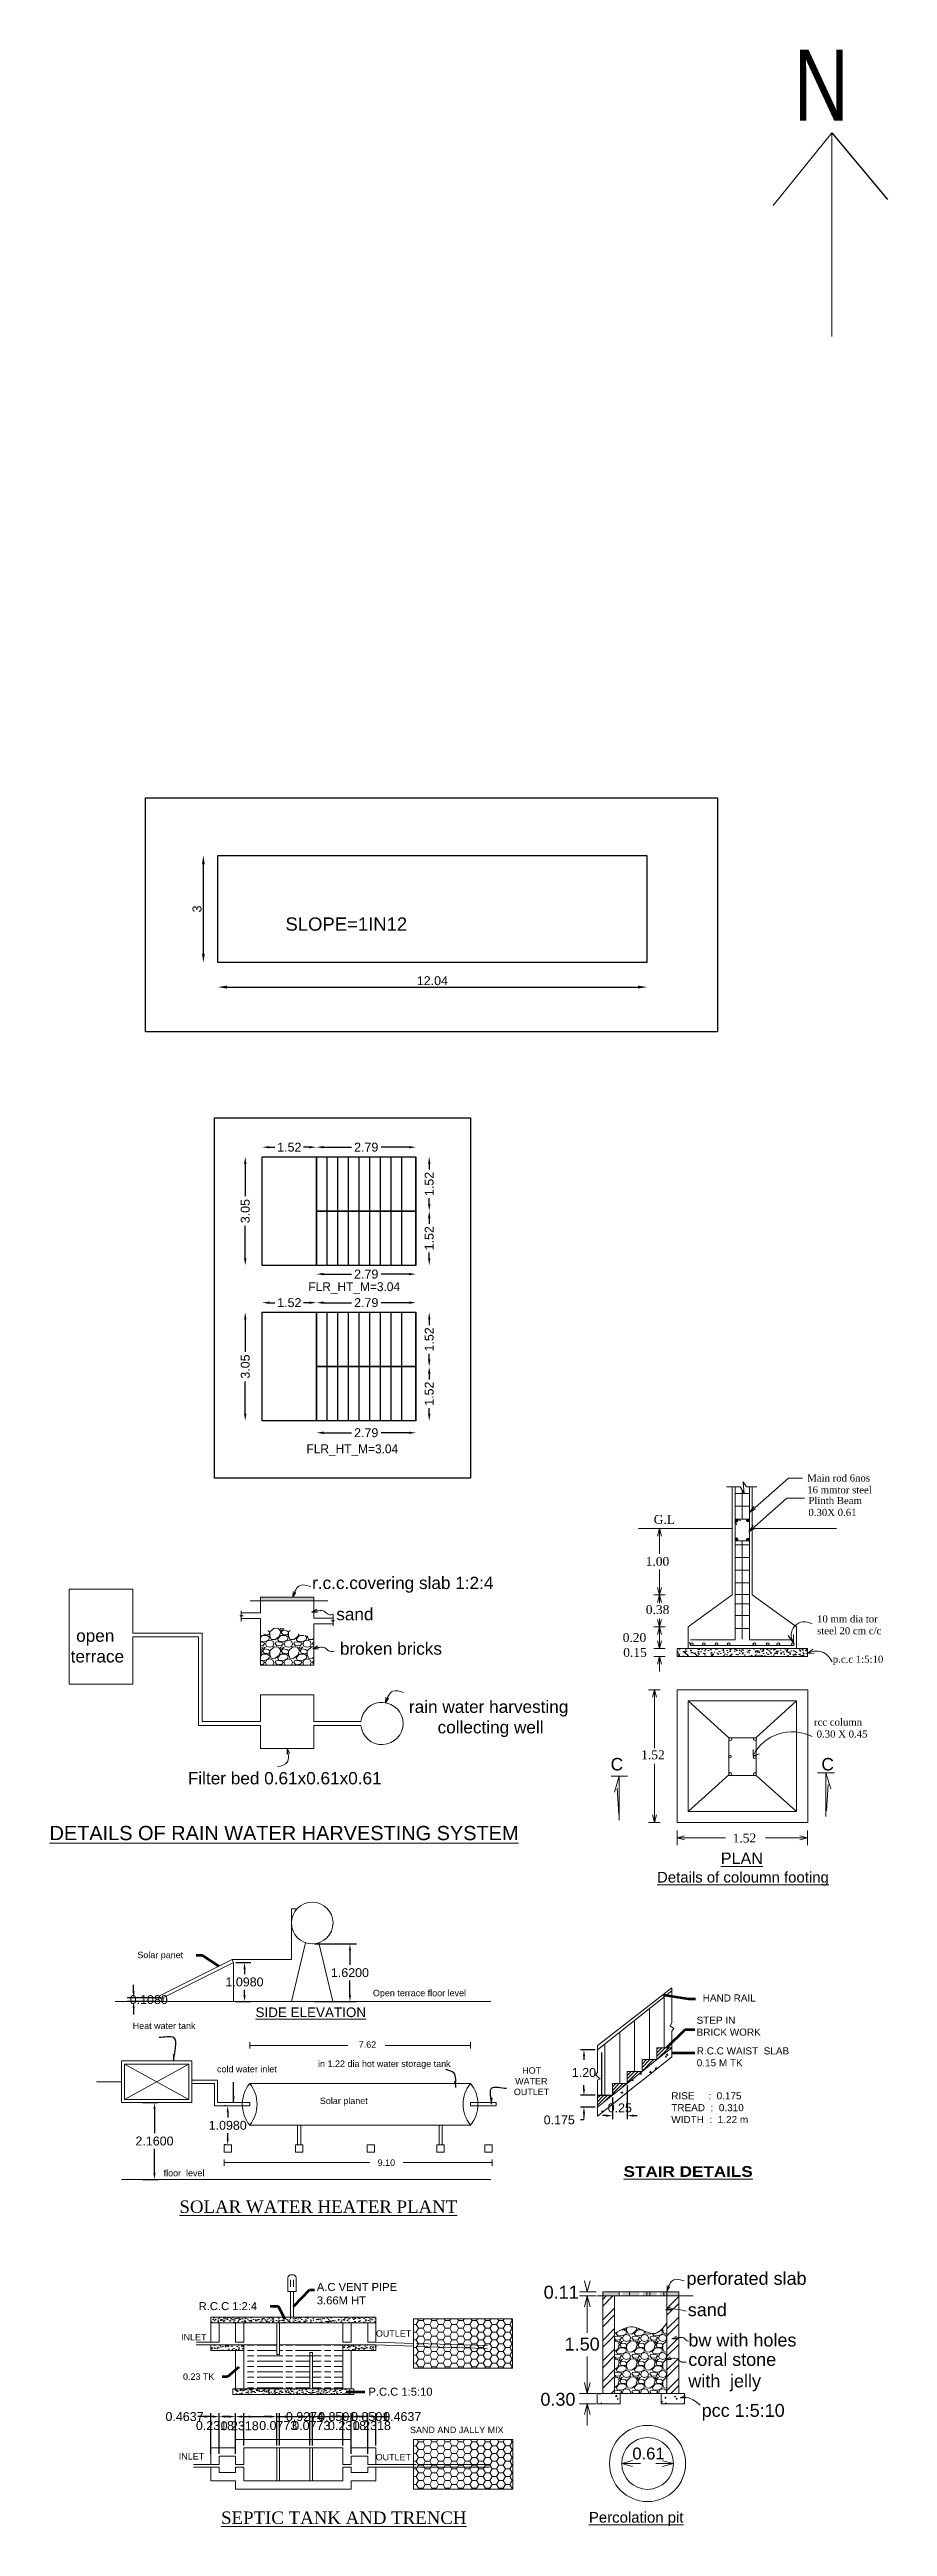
# Model space of a CAD drawing. Header units: metres. Extents: x -56 to 205, y -186 to -77.
# Drawn here: x 49.8 to 73.4, y -146.2 to -76.7 of the extents above; entities that cross this region are included whole.
import ezdxf

# ---------------------------------------------------------------- set-up
doc = ezdxf.new("R2010")
doc.units = ezdxf.units.M
for name, pattern in [('DASHED2', [0.375, 0.25, -0.125]), ('DOT', [0.25, 0, -0.25]), ('HIDDEN', [0.375, 0.25, -0.125])]:
    doc.linetypes.add(name, pattern=pattern)
for name, color, linetype, lineweight in [('BLK_1_DA_RAMP_1', 1, 'Continuous', 0), ('BLK_1_FLR_0_STAIR_1_FLIGHT_1', 7, 'Continuous', 0), ('BLK_1_FLR_0_STAIR_1_FLIGHT_2', 7, 'Continuous', 0), ('BLK_1_FLR_0_STAIR_1_LANDING_1', 7, 'Continuous', 0), ('BLK_1_FLR_1_STAIR_1_FLIGHT_1', 7, 'Continuous', 0), ('BLK_1_FLR_1_STAIR_1_FLIGHT_2', 7, 'Continuous', 0), ('BLK_1_FLR_1_STAIR_1_LANDING_1', 7, 'Continuous', 0), ('NORTH_DIRECTION', 7, 'Continuous', 0)]:
    doc.layers.add(name, color=color, linetype=linetype, lineweight=lineweight)
for name, color, linetype in [('BLK_1_FLR_0_STAIR_1', 1, 'Continuous'), ('BLK_1_FLR_1_STAIR_1', 1, 'Continuous'), ('FLOOR-GROUND', 7, 'Continuous')]:
    doc.layers.add(name, color=color, linetype=linetype)
doc.styles.add('SPA1', font='GOTHIC.TTF')
doc.styles.get("Standard").update_dxf_attribs({"font": 'arial.ttf', "height": 0.25})
doc.styles.add('style1', font='times.ttf', dxfattribs={"height": 0.5})
doc.styles.add('USA TEXT', font='GOTHIC.TTF', dxfattribs={"width": 0.8})
doc.dimstyles.new('Copy of Standard', dxfattribs={"dimtxt": 18, "dimasz": 6, "dimexe": 0.18, "dimexo": 0.0625, "dimgap": 0.09, "dimtad": 0, "dimdec": 3, "dimzin": 0, "dimdsep": 46, "dimlunit": 4, "dimtxsty": 'Standard', "dimblk": 'OBLIQUE', "dimcen": 0.09, "dimse1": 1, "dimse2": 1, "dimclrd": 256, "dimclre": 256, "dimclrt": 256, "dimadec": 0, "dimazin": 0, "dimtfac": 1, "dimtdec": 3, "dimtofl": 0, "dimtmove": 1, "dimatfit": 3, "dimldrblk": 'DOT', "dimfxl": 0, "dimtolj": 1, "dimtzin": 0, "dimarcsym": 0})
doc.dimstyles.new('ISO-25', dxfattribs={"dimtxt": 0.5, "dimasz": 0.45, "dimexe": 1.25, "dimexo": 0.625, "dimgap": 0.25, "dimtad": 1, "dimdsep": 46, "dimtxsty": 'Standard', "dimcen": 2.5, "dimse1": 1, "dimse2": 1, "dimadec": 0, "dimazin": 0, "dimtfac": 1, "dimtmove": 0, "dimatfit": 3, "dimfxl": 0, "dimarcsym": 0})
doc.dimstyles.get("Standard").update_dxf_attribs({"dimtxt": 0.18, "dimasz": 0.18, "dimexe": 0.18, "dimexo": 0.0625, "dimgap": 0.09, "dimtad": 0, "dimtih": 1, "dimtoh": 1, "dimdec": 4, "dimzin": 0, "dimdsep": 46, "dimtxsty": 'Standard', "dimcen": 0.09, "dimadec": 0, "dimazin": 0, "dimtfac": 1, "dimtdec": 4, "dimtofl": 0, "dimtmove": 0, "dimatfit": 3, "dimfxl": 0, "dimtolj": 1, "dimtzin": 0, "dimarcsym": 0})

msp = doc.modelspace()

# ---------------------------------------------------------------- texts
at = {"color": 0, "lineweight": 20}
for s, height, p in [('r.c.c.covering slab 1:2:4', 0.345, (57.20613, -119.89152)), ('sand', 0.345, (57.884, -120.76909)), ('terrace', 0.345, (50.4293, -121.95273)), (' open', 0.345, (50.44971, -121.37281)), (' broken bricks', 0.345, (57.85169, -121.73463)), (' rain water harvesting', 0.345, (59.79095, -123.367)), ('       collecting well', 0.345, (59.79095, -123.942)), ('Filter bed 0.61x0.61x0.61', 0.345, (53.7188, -125.3731)), ('%%UDETAILS OF RAIN WATER HARVESTING SYSTEM', 0.4, (49.83617, -126.93919)), ('7.62', 0.18, (58.51438, -132.7646)), ('9.10', 0.18, (59.04552, -136.07919)), ('0.11', 0.361608, (63.7063, -139.80507)), ('perforated slab', 0.3616076, (67.71569, -139.41796)), ('sand', 0.361608, (67.75022, -140.2969)), ('1.50', 0.361608, (64.29532, -141.26136)), ('1.50', 0.361608, (64.29532, -141.26136)), ('bw with holes', 0.3616076, (67.76749, -141.14796)), ('coral', 0.361608, (67.76576, -141.69349)), ('stone', 0.361608, (68.99633, -141.69349)), ('0.30', 0.361608, (63.61423, -142.81073)), ('with', 0.361608, (67.76576, -142.29617)), ('jelly', 0.361608, (68.93537, -142.29617)), ('pcc 1:5:10', 0.361608, (68.14043, -143.12287)), ('0.61', 0.332679, (66.19483, -144.31819)), ('0.61', 0.332679, (66.19483, -144.31819)), ('%%UPercolation pit', 0.3, (64.97477, -146.09289))]:
    msp.add_text(s, height=height, dxfattribs=at).set_placement(p)
at = {"lineweight": 20}
msp.add_text('%%UPLAN', height=0.324, dxfattribs=at).set_placement((68.67658, -127.61089))
at = {"lineweight": 20, "attachment_point": 1, "style": 'style1'}
for s, insert, char_height, width in [('Main rod 6nos \\P16 mmtor steel', (71.10303, -116.67412), 0.1999976, 9.1243772), ('Plinth Beam \\P0.30X 0.61', (71.13614, -117.308), 0.1999976, 9.1243772), ('G.L', (66.79386, -117.8132), 0.249997, 9.1243772), ('1.00', (66.56944, -118.99099), 0.249997, 9.1243772), ('0.38', (66.57255, -120.34368), 0.249997, 9.1243772), ('10 mm dia tor \\Psteel 20 cm c/c', (71.37881, -120.62883), 0.1999976, 9.1243772), ('0.20', (65.92407, -121.12646), 0.249997, 9.1243772), ('0.15', (65.93942, -121.5454), 0.249997, 9.1243772), ('p.c.c 1:5:10', (71.82049, -121.76041), 0.1999976, 9.1243772), ('rcc column\\P 0.30 X 0.45', (71.29182, -123.52545), 0.1999976, 9.1243772), ('1.52', (66.44171, -124.41916), 0.249997, 9.1243772), ('1.52', (69.00975, -126.75445), 0.249997, 9.1243772), ('{\\fArial Black|b1|i0|c0|p34;\\LSTAIR DETAILS}', (65.94869, -136.08841), 0.3, 3.718986), ('{\\LSEPTIC TANK AND TRENCH}', (54.65208, -145.77891), 0.35, 7.4370607)]:
    msp.add_mtext(s, dxfattribs=dict(at, insert=insert, char_height=char_height, width=width))
at = {"lineweight": 20, "char_height": 0.35, "attachment_point": 5}
for insert in [(65.761, -124.80925), (71.67628, -124.81024)]:
    msp.add_mtext('\\A1;C', dxfattribs=dict(at, insert=insert))
at = {"lineweight": 20, "attachment_point": 1}
for s, insert, char_height, width in [('{\\LDetails of coloumn footing}', (66.88719, -127.82831), 0.2999964, 8.1465676), ('HAND RAIL', (68.16957, -131.26845), 0.2, 1.7230559), ('STEP IN\\PBRICK WORK', (67.99786, -131.89332), 0.2, 2.0508404), ('R.C.C WAIST  SLAB 0.15 M TK', (68.00229, -132.753), 0.2, 2.8783153), ('RISE     :  0.175 TREAD  :  0.310{\\H1.85235x; }\\PWIDTH  :  1.22 m{\\H1.55689x; }', (67.28728, -134.01276), 0.2, 2.5160518), ('A.C VENT PIPE 3.66M HT', (57.33836, -139.36649), 0.225, 2.6131342), ('R.C.C 1:2:4', (54.02186, -139.90262), 0.225, 1.8859482), ('INLET', (53.52922, -140.79756), 0.18, 0.8382401), ('OUTLET', (58.99606, -140.69324), 0.18, 1.1314461), ('0.23 TK', (53.58219, -141.90433), 0.18, 1.0618281), ('P.C.C 1:5:10', (58.78692, -142.30495), 0.225, 2.0781037), ('SAND AND JALLY MIX', (59.95442, -143.39968), 0.18, 3.0602456), ('INLET', (53.46506, -144.14031), 0.18, 0.8382401), ('OUTLET', (58.99007, -144.16383), 0.18, 1.126493)]:
    msp.add_mtext(s, dxfattribs=dict(at, insert=insert, char_height=char_height, width=width))
at = {"color": 0, "lineweight": 20, "attachment_point": 1}
for s, insert, char_height, width in [('Solar panet', (52.30147, -130.07096), 0.18, 1.5787449), ('Open terrace floor level', (58.91313, -131.1388), 0.18, 3.2551023), ('Heat water tank', (52.17069, -132.05988), 0.18, 1.8209023), ('{\\LSIDE ELEVATION}', (55.61819, -131.63442), 0.27, 3.5414939), ('cold water inlet', (54.53763, -133.27446), 0.18, 2.3273207), ('in 1.22 dia hot water storage tank', (57.3742, -133.1215), 0.18, 4.6680483), ('{\\W4.443462; }HOT\\P{\\W1.608664; }WATER\\P{\\W1.085817; }OUTLET', (62.79316, -133.31342), 0.18, 1.126493), ('Solar planet', (57.42395, -134.16584), 0.18, 1.6624829), ('floor  level', (53.0388, -136.19049), 0.18, 1.4528922)]:
    msp.add_mtext(s, dxfattribs=dict(at, insert=insert, char_height=char_height, width=width))
at = {"color": 0, "lineweight": 20, "insert": (53.48312, -137.05034), "char_height": 0.35, "width": 8.7750135, "attachment_point": 1, "style": 'style1'}
msp.add_mtext('{\\LSOLAR WATER HEATER PLANT}', dxfattribs=at)
at = {"layer": 'BLK_1_DA_RAMP_1', "color": 1, "lineweight": 30, "insert": (58.1659, -101.04511), "char_height": 0.3712682, "width": 3.7043379, "attachment_point": 2}
msp.add_mtext('SLOPE=1IN12', dxfattribs=at)
at = {"layer": 'BLK_1_FLR_0_STAIR_1', "color": 1, "insert": (57.10124, -111.28171, -105.9805), "char_height": 0.25, "attachment_point": 1, "style": 'SPA1'}
msp.add_mtext_dynamic_manual_height_columns('{\\fCalifornian FB|b0|i0|c0|p18;FLR_HT_M=3.04}', width=2.4739347, gutter_width=25, heights=[0], dxfattribs=at)
at = {"layer": 'BLK_1_FLR_1_STAIR_1', "color": 1, "insert": (57.04828, -115.83115, -105.9805), "char_height": 0.25, "attachment_point": 1, "style": 'SPA1'}
msp.add_mtext_dynamic_manual_height_columns('{\\fCalifornian FB|b0|i0|c0|p18;FLR_HT_M=3.04}', width=2.4739347, gutter_width=25, heights=[0], dxfattribs=at)
at = {"layer": 'NORTH_DIRECTION', "color": 7, "insert": (72.26836, -78.68868), "char_height": 2, "attachment_point": 1, "rotation": 180, "style": 'USA TEXT'}
msp.add_mtext_dynamic_manual_height_columns('N', width=1.1850696, gutter_width=30, heights=[2.65126], dxfattribs=at)

# ---------------------------------------------------------------- blocks, each defined once
blk = doc.blocks.new('_Open30')
at = {"color": 0, "linetype": 'ByBlock', "lineweight": -2}
for p, q in [((-1, 0.27), (0, 0)), ((0, 0), (-1, -0.27)), ((0, 0), (-1, 0))]:
    blk.add_line(p, q, dxfattribs=at)
blk = doc.blocks.new('*D2')
at = {"color": 0, "lineweight": -2}
for p, q in [((55.066, -130.371), (55.489, -130.371)), ((55.309, -130.551), (55.309, -130.702)), ((55.309, -131.289), (55.309, -131.137)), ((55.066, -131.469), (55.489, -131.469))]:
    blk.add_line(p, q, dxfattribs=at)
at = {"color": 0}
for points in [[(55.279, -130.551), (55.339, -130.551), (55.309, -130.371)], [(55.279, -131.289), (55.339, -131.289), (55.309, -131.469)]]:
    blk.add_solid(points, dxfattribs=at)
at = {"layer": 'DEFPOINTS', "color": 0}
for p in [(55.004, -130.371), (55.004, -131.469), (55.309, -131.469)]:
    blk.add_point(p, dxfattribs=at)
at = {"color": 0, "lineweight": 20, "insert": (55.309, -130.92), "char_height": 0.25, "attachment_point": 5}
blk.add_mtext('\\A1;1.0980', dxfattribs=at)
blk = doc.blocks.new('*D3')
at = {"color": 0, "lineweight": -2}
for p, q in [((57.271, -129.849), (58.448, -129.849)), ((58.268, -130.029), (58.268, -130.441)), ((58.268, -131.289), (58.268, -130.876)), ((57.271, -131.469), (58.448, -131.469))]:
    blk.add_line(p, q, dxfattribs=at)
at = {"color": 0}
for points in [[(58.238, -130.029), (58.298, -130.029), (58.268, -129.849)], [(58.238, -131.289), (58.298, -131.289), (58.268, -131.469)]]:
    blk.add_solid(points, dxfattribs=at)
at = {"layer": 'DEFPOINTS', "color": 0}
for p in [(57.209, -129.849), (57.209, -131.469), (58.268, -131.469)]:
    blk.add_point(p, dxfattribs=at)
at = {"color": 0, "lineweight": 20, "insert": (58.268, -130.659), "char_height": 0.25, "attachment_point": 5}
blk.add_mtext('\\A1;1.6200', dxfattribs=at)
blk = doc.blocks.new('*D4')
at = {"color": 0, "lineweight": -2}
for p, q in [((52.961, -131.361), (52.016, -131.361)), ((52.196, -131.181), (52.196, -131.001)), ((52.961, -131.469), (52.016, -131.469)), ((52.196, -131.649), (52.196, -131.829))]:
    blk.add_line(p, q, dxfattribs=at)
at = {"color": 0}
for points in [[(52.166, -131.181), (52.226, -131.181), (52.196, -131.361)], [(52.166, -131.649), (52.226, -131.649), (52.196, -131.469)]]:
    blk.add_solid(points, dxfattribs=at)
at = {"layer": 'DEFPOINTS', "color": 0}
for p in [(53.024, -131.361), (52.196, -131.469), (53.024, -131.469)]:
    blk.add_point(p, dxfattribs=at)
at = {"color": 0, "lineweight": 20, "insert": (52.62, -131.415), "char_height": 0.25, "attachment_point": 5}
blk.add_mtext('\\A1;0.1080', dxfattribs=at)
blk = doc.blocks.new('*D5')
at = {"color": 0, "lineweight": -2}
for p, q in [((52.446, -134.304), (52.882, -134.304)), ((52.782, -134.484), (52.782, -135.166)), ((52.782, -136.284), (52.782, -135.602)), ((52.446, -136.464), (52.882, -136.464))]:
    blk.add_line(p, q, dxfattribs=at)
at = {"color": 0}
for points in [[(52.752, -134.484), (52.812, -134.484), (52.782, -134.304)], [(52.752, -136.284), (52.812, -136.284), (52.782, -136.464)]]:
    blk.add_solid(points, dxfattribs=at)
at = {"layer": 'DEFPOINTS', "color": 0}
for p in [(52.383, -134.304), (52.383, -136.464), (52.782, -136.464)]:
    blk.add_point(p, dxfattribs=at)
at = {"color": 0, "lineweight": 20, "insert": (52.782, -135.384), "char_height": 0.25, "attachment_point": 5}
blk.add_mtext('\\A1;2.1600', dxfattribs=at)
blk = doc.blocks.new('*D6')
at = {"color": 0, "lineweight": -2}
for p, q in [((54.775, -134.394), (54.737, -134.394)), ((54.837, -134.574), (54.837, -134.725)), ((54.775, -135.492), (54.737, -135.492)), ((54.837, -135.312), (54.837, -135.161))]:
    blk.add_line(p, q, dxfattribs=at)
at = {"color": 0}
for points in [[(54.807, -134.574), (54.867, -134.574), (54.837, -134.394)], [(54.807, -135.312), (54.867, -135.312), (54.837, -135.492)]]:
    blk.add_solid(points, dxfattribs=at)
at = {"layer": 'DEFPOINTS', "color": 0}
for p in [(54.837, -134.394), (54.837, -135.492), (54.837, -135.492)]:
    blk.add_point(p, dxfattribs=at)
at = {"color": 0, "lineweight": 20, "insert": (54.837, -134.943), "char_height": 0.25, "attachment_point": 5}
blk.add_mtext('\\A1;1.0980', dxfattribs=at)
blk = doc.blocks.new('*D11')
at = {"color": 0, "linetype": 'ByBlock', "lineweight": -2}
for p, q in [((54.182, -143.117), (54.002, -143.117)), ((54.774, -143.117), (54.954, -143.117))]:
    blk.add_line(p, q, dxfattribs=at)
at = {"color": 0, "lineweight": -2}
for p, q in [((54.362, -144.162), (54.362, -143.017)), ((54.594, -144.162), (54.594, -143.017))]:
    blk.add_line(p, q, dxfattribs=at)
at = {"color": 0}
for points in [[(54.182, -143.087), (54.182, -143.147), (54.362, -143.117)], [(54.774, -143.087), (54.774, -143.147), (54.594, -143.117)]]:
    blk.add_solid(points, dxfattribs=at)
at = {"layer": 'DEFPOINTS', "color": 0}
for p in [(54.362, -143.117), (54.362, -144.225), (54.594, -144.225)]:
    blk.add_point(p, dxfattribs=at)
at = {"color": 0, "lineweight": 20, "insert": (54.478, -143.369), "char_height": 0.25, "attachment_point": 5}
blk.add_mtext('\\A1;0.2318', dxfattribs=at)
blk = doc.blocks.new('*D12')
at = {"color": 0, "linetype": 'ByBlock', "lineweight": -2}
for p, q in [((54.414, -143.117), (54.234, -143.117)), ((55.238, -143.117), (55.418, -143.117))]:
    blk.add_line(p, q, dxfattribs=at)
at = {"color": 0, "lineweight": -2}
for p, q in [((54.594, -144.162), (54.594, -143.017)), ((55.058, -144.162), (55.058, -143.017))]:
    blk.add_line(p, q, dxfattribs=at)
at = {"color": 0}
for points in [[(54.414, -143.087), (54.414, -143.147), (54.594, -143.117)], [(55.238, -143.087), (55.238, -143.147), (55.058, -143.117)]]:
    blk.add_solid(points, dxfattribs=at)
at = {"layer": 'DEFPOINTS', "color": 0}
for p in [(54.594, -143.117), (54.594, -144.225), (55.058, -144.225)]:
    blk.add_point(p, dxfattribs=at)
at = {"color": 0, "lineweight": 20, "insert": (53.625, -143.117), "char_height": 0.25, "attachment_point": 5}
blk.add_mtext('\\A1;0.4637', dxfattribs=at)
blk = doc.blocks.new('*D13')
at = {"color": 0, "linetype": 'ByBlock', "lineweight": -2}
for p, q in [((54.878, -143.117), (54.698, -143.117)), ((55.469, -143.117), (55.649, -143.117))]:
    blk.add_line(p, q, dxfattribs=at)
at = {"color": 0, "lineweight": -2}
for p, q in [((55.058, -143.931), (55.058, -143.017)), ((55.289, -143.931), (55.289, -143.017))]:
    blk.add_line(p, q, dxfattribs=at)
at = {"color": 0}
for points in [[(54.878, -143.087), (54.878, -143.147), (55.058, -143.117)], [(55.469, -143.087), (55.469, -143.147), (55.289, -143.117)]]:
    blk.add_solid(points, dxfattribs=at)
at = {"layer": 'DEFPOINTS', "color": 0}
for p in [(55.289, -143.117), (55.058, -143.993), (55.289, -143.993)]:
    blk.add_point(p, dxfattribs=at)
at = {"color": 0, "lineweight": 20, "insert": (55.173, -143.375), "char_height": 0.25, "attachment_point": 5}
blk.add_mtext('\\A1;0.2318', dxfattribs=at)
blk = doc.blocks.new('*D14')
at = {"color": 0, "lineweight": -2}
for p, q in [((55.289, -143.931), (55.289, -143.017)), ((56.217, -143.931), (56.217, -143.017))]:
    blk.add_line(p, q, dxfattribs=at)
at = {"color": 0, "linetype": 'ByBlock', "lineweight": -2}
for p, q in [((55.469, -143.117), (56.037, -143.117)), ((56.217, -143.117), (56.397, -143.117))]:
    blk.add_line(p, q, dxfattribs=at)
at = {"color": 0}
for points in [[(55.469, -143.087), (55.469, -143.147), (55.289, -143.117)], [(56.037, -143.087), (56.037, -143.147), (56.217, -143.117)]]:
    blk.add_solid(points, dxfattribs=at)
at = {"layer": 'DEFPOINTS', "color": 0}
for p in [(56.217, -143.117), (55.289, -143.993), (56.217, -143.993)]:
    blk.add_point(p, dxfattribs=at)
at = {"color": 0, "lineweight": 20, "insert": (57.005, -143.117), "char_height": 0.25, "attachment_point": 5}
blk.add_mtext('\\A1;0.9274', dxfattribs=at)
blk = doc.blocks.new('*D15')
at = {"color": 0, "linetype": 'ByBlock', "lineweight": -2}
for p, q in [((56.037, -143.117), (55.857, -143.117)), ((56.474, -143.117), (56.654, -143.117))]:
    blk.add_line(p, q, dxfattribs=at)
at = {"color": 0, "lineweight": -2}
for p, q in [((56.217, -143.931), (56.217, -143.017)), ((56.294, -143.931), (56.294, -143.017))]:
    blk.add_line(p, q, dxfattribs=at)
at = {"color": 0}
for points in [[(56.037, -143.087), (56.037, -143.147), (56.217, -143.117)], [(56.474, -143.087), (56.474, -143.147), (56.294, -143.117)]]:
    blk.add_solid(points, dxfattribs=at)
at = {"layer": 'DEFPOINTS', "color": 0}
for p in [(56.294, -143.117), (56.217, -143.993), (56.294, -143.993)]:
    blk.add_point(p, dxfattribs=at)
at = {"color": 0, "lineweight": 20, "insert": (56.255, -143.367), "char_height": 0.25, "attachment_point": 5}
blk.add_mtext('\\A1;0.0773', dxfattribs=at)
blk = doc.blocks.new('*D16')
at = {"color": 0, "lineweight": -2}
for p, q in [((56.294, -143.931), (56.294, -143.017)), ((57.144, -143.931), (57.144, -143.017))]:
    blk.add_line(p, q, dxfattribs=at)
at = {"color": 0, "linetype": 'ByBlock', "lineweight": -2}
for p, q in [((56.474, -143.117), (56.964, -143.117)), ((57.144, -143.117), (57.324, -143.117))]:
    blk.add_line(p, q, dxfattribs=at)
at = {"color": 0}
for points in [[(56.474, -143.087), (56.474, -143.147), (56.294, -143.117)], [(56.964, -143.087), (56.964, -143.147), (57.144, -143.117)]]:
    blk.add_solid(points, dxfattribs=at)
at = {"layer": 'DEFPOINTS', "color": 0}
for p in [(57.144, -143.117), (56.294, -143.993), (57.144, -143.993)]:
    blk.add_point(p, dxfattribs=at)
at = {"color": 0, "lineweight": 20, "insert": (57.909, -143.117), "char_height": 0.25, "attachment_point": 5}
blk.add_mtext('\\A1;0.8501', dxfattribs=at)
blk = doc.blocks.new('*D17')
at = {"color": 0, "linetype": 'ByBlock', "lineweight": -2}
for p, q in [((56.964, -143.117), (56.784, -143.117)), ((57.401, -143.117), (57.581, -143.117))]:
    blk.add_line(p, q, dxfattribs=at)
at = {"color": 0, "lineweight": -2}
for p, q in [((57.144, -143.931), (57.144, -143.017)), ((57.221, -143.931), (57.221, -143.017))]:
    blk.add_line(p, q, dxfattribs=at)
at = {"color": 0}
for points in [[(56.964, -143.087), (56.964, -143.147), (57.144, -143.117)], [(57.401, -143.087), (57.401, -143.147), (57.221, -143.117)]]:
    blk.add_solid(points, dxfattribs=at)
at = {"layer": 'DEFPOINTS', "color": 0}
for p in [(57.221, -143.117), (57.144, -143.993), (57.221, -143.993)]:
    blk.add_point(p, dxfattribs=at)
at = {"color": 0, "lineweight": 20, "insert": (57.183, -143.37), "char_height": 0.25, "attachment_point": 5}
blk.add_mtext('\\A1;0.0773', dxfattribs=at)
blk = doc.blocks.new('*D18')
at = {"color": 0, "lineweight": -2}
for p, q in [((57.221, -143.931), (57.221, -143.017)), ((58.072, -143.931), (58.072, -143.017))]:
    blk.add_line(p, q, dxfattribs=at)
at = {"color": 0, "linetype": 'ByBlock', "lineweight": -2}
for p, q in [((57.401, -143.117), (57.892, -143.117)), ((58.072, -143.117), (58.252, -143.117))]:
    blk.add_line(p, q, dxfattribs=at)
at = {"color": 0}
for points in [[(57.401, -143.087), (57.401, -143.147), (57.221, -143.117)], [(57.892, -143.087), (57.892, -143.147), (58.072, -143.117)]]:
    blk.add_solid(points, dxfattribs=at)
at = {"layer": 'DEFPOINTS', "color": 0}
for p in [(58.072, -143.117), (57.221, -143.993), (58.072, -143.993)]:
    blk.add_point(p, dxfattribs=at)
at = {"color": 0, "lineweight": 20, "insert": (58.836, -143.117), "char_height": 0.25, "attachment_point": 5}
blk.add_mtext('\\A1;0.8501', dxfattribs=at)
blk = doc.blocks.new('*D19')
at = {"color": 0, "linetype": 'ByBlock', "lineweight": -2}
for p, q in [((57.892, -143.117), (57.712, -143.117)), ((58.483, -143.117), (58.663, -143.117))]:
    blk.add_line(p, q, dxfattribs=at)
at = {"color": 0, "lineweight": -2}
for p, q in [((58.072, -143.931), (58.072, -143.017)), ((58.303, -143.931), (58.303, -143.017))]:
    blk.add_line(p, q, dxfattribs=at)
at = {"color": 0}
for points in [[(57.892, -143.087), (57.892, -143.147), (58.072, -143.117)], [(58.483, -143.087), (58.483, -143.147), (58.303, -143.117)]]:
    blk.add_solid(points, dxfattribs=at)
at = {"layer": 'DEFPOINTS', "color": 0}
for p in [(58.303, -143.117), (58.072, -143.993), (58.303, -143.993)]:
    blk.add_point(p, dxfattribs=at)
at = {"color": 0, "lineweight": 20, "insert": (58.187, -143.371), "char_height": 0.25, "attachment_point": 5}
blk.add_mtext('\\A1;0.2318', dxfattribs=at)
blk = doc.blocks.new('*D20')
at = {"color": 0, "linetype": 'ByBlock', "lineweight": -2}
for p, q in [((58.123, -143.117), (57.943, -143.117)), ((58.947, -143.117), (59.127, -143.117))]:
    blk.add_line(p, q, dxfattribs=at)
at = {"color": 0, "lineweight": -2}
for p, q in [((58.303, -144.162), (58.303, -143.017)), ((58.767, -144.162), (58.767, -143.017))]:
    blk.add_line(p, q, dxfattribs=at)
at = {"color": 0}
for points in [[(58.123, -143.087), (58.123, -143.147), (58.303, -143.117)], [(58.947, -143.087), (58.947, -143.147), (58.767, -143.117)]]:
    blk.add_solid(points, dxfattribs=at)
at = {"layer": 'DEFPOINTS', "color": 0}
for p in [(58.767, -143.117), (58.303, -144.225), (58.767, -144.225)]:
    blk.add_point(p, dxfattribs=at)
at = {"color": 0, "lineweight": 20, "insert": (59.736, -143.117), "char_height": 0.25, "attachment_point": 5}
blk.add_mtext('\\A1;0.4637', dxfattribs=at)
blk = doc.blocks.new('*D7')
at = {"color": 0, "linetype": 'ByBlock', "lineweight": -2}
for p, q in [((58.587, -143.117), (58.407, -143.117)), ((59.179, -143.117), (59.359, -143.117))]:
    blk.add_line(p, q, dxfattribs=at)
at = {"color": 0, "lineweight": -2}
for p, q in [((58.767, -144.162), (58.767, -143.017)), ((58.999, -143.931), (58.999, -143.017))]:
    blk.add_line(p, q, dxfattribs=at)
at = {"color": 0}
for points in [[(58.587, -143.087), (58.587, -143.147), (58.767, -143.117)], [(59.179, -143.087), (59.179, -143.147), (58.999, -143.117)]]:
    blk.add_solid(points, dxfattribs=at)
at = {"layer": 'DEFPOINTS', "color": 0}
for p in [(58.999, -143.117), (58.767, -144.225), (58.999, -143.993)]:
    blk.add_point(p, dxfattribs=at)
at = {"color": 0, "lineweight": 20, "insert": (58.883, -143.37), "char_height": 0.25, "attachment_point": 5}
blk.add_mtext('\\A1;0.2318', dxfattribs=at)
blk = doc.blocks.new('*D8')
at = {"color": 0, "lineweight": -2}
for p, q in [((65.154, -132.823), (64.736, -132.823)), ((65.154, -134.099), (64.736, -134.099))]:
    blk.add_line(p, q, dxfattribs=at)
at = {"color": 0, "linetype": 'DOT'}
for p, q in [((64.836, -133.003), (64.836, -133.243)), ((64.836, -133.919), (64.836, -133.678))]:
    blk.add_line(p, q, dxfattribs=at)
at = {"color": 0}
for points in [[(64.806, -133.003), (64.866, -133.003), (64.836, -132.823)], [(64.806, -133.919), (64.866, -133.919), (64.836, -134.099)]]:
    blk.add_solid(points, dxfattribs=at)
at = {"layer": 'DEFPOINTS', "color": 0}
for p in [(65.217, -132.823), (64.836, -134.099), (65.217, -134.099)]:
    blk.add_point(p, dxfattribs=at)
at = {"color": 0, "lineweight": 20, "insert": (64.836, -133.461), "char_height": 0.25, "attachment_point": 5}
blk.add_mtext('\\A1;1.20', dxfattribs=at)
blk = doc.blocks.new('*D9')
at = {"color": 0, "lineweight": -2}
for p, q in [((65.154, -134.099), (64.736, -134.099)), ((65.154, -134.432), (64.736, -134.432))]:
    blk.add_line(p, q, dxfattribs=at)
at = {"color": 0, "linetype": 'DOT'}
for p, q in [((64.836, -133.919), (64.836, -133.739)), ((64.836, -134.792), (64.656, -134.792)), ((64.836, -134.612), (64.836, -134.792))]:
    blk.add_line(p, q, dxfattribs=at)
at = {"color": 0}
for points in [[(64.806, -133.919), (64.866, -133.919), (64.836, -134.099)], [(64.806, -134.612), (64.866, -134.612), (64.836, -134.432)]]:
    blk.add_solid(points, dxfattribs=at)
at = {"layer": 'DEFPOINTS', "color": 0}
for p in [(65.217, -134.099), (64.836, -134.432), (65.217, -134.432)]:
    blk.add_point(p, dxfattribs=at)
at = {"color": 0, "lineweight": 20, "insert": (64.143, -134.792), "char_height": 0.25, "attachment_point": 5}
blk.add_mtext('\\A1;0.175', dxfattribs=at)
blk = doc.blocks.new('*D10')
at = {"color": 0, "lineweight": -2}
for p, q in [((66.05, -133.828), (66.05, -134.77)), ((65.633, -134.161), (65.633, -134.77))]:
    blk.add_line(p, q, dxfattribs=at)
at = {"color": 0, "linetype": 'DOT'}
for p, q in [((65.453, -134.67), (65.273, -134.67)), ((66.23, -134.67), (66.41, -134.67))]:
    blk.add_line(p, q, dxfattribs=at)
at = {"color": 0}
for points in [[(65.453, -134.64), (65.453, -134.7), (65.633, -134.67)], [(66.23, -134.64), (66.23, -134.7), (66.05, -134.67)]]:
    blk.add_solid(points, dxfattribs=at)
at = {"layer": 'DEFPOINTS', "color": 0}
for p in [(65.633, -134.099), (66.05, -133.765), (66.05, -134.67)]:
    blk.add_point(p, dxfattribs=at)
at = {"color": 0, "lineweight": 20, "insert": (65.842, -134.452), "char_height": 0.25, "attachment_point": 5}
blk.add_mtext('\\A1;0.25', dxfattribs=at)
blk = doc.blocks.new('*D95')
at = {"layer": 'BLK_1_FLR_0_STAIR_1_LANDING_1', "color": 2, "lineweight": -2, "ltscale": 10}
for p, q in [((56.004, -107.493), (56.164, -107.493)), ((57.128, -107.493), (56.967, -107.493))]:
    blk.add_line(p, q, dxfattribs=at)
at = {"layer": 'BLK_1_FLR_0_STAIR_1_LANDING_1', "color": 2, "ltscale": 10}
for points in [[(56.004, -107.46), (56.004, -107.526), (55.804, -107.493)], [(57.128, -107.46), (57.128, -107.526), (57.328, -107.493)]]:
    blk.add_solid(points, dxfattribs=at)
at = {"layer": 'DEFPOINTS', "color": 0, "ltscale": 10}
for p in [(57.328, -107.493), (55.804, -107.762), (57.328, -107.762)]:
    blk.add_point(p, dxfattribs=at)
at = {"layer": 'BLK_1_FLR_0_STAIR_1_LANDING_1', "color": 2, "lineweight": 30, "ltscale": 10, "insert": (56.566, -107.493), "char_height": 0.25, "attachment_point": 5}
blk.add_mtext('\\A1;1.52', dxfattribs=at)
blk = doc.blocks.new('_Dot')
at = {"color": 0, "linetype": 'ByBlock', "lineweight": -2}
blk.add_line((-0.5, 0), (-1, 0), dxfattribs=at)
at = {"color": 0, "linetype": 'ByBlock', "const_width": 0.5}
blk.add_lwpolyline([(-0.25, 0, 1), (0.25, 0, 1)], format="xyb", close=True, dxfattribs=at)
blk = doc.blocks.new('*D96')
at = {"layer": 'BLK_1_FLR_0_STAIR_1_LANDING_1', "color": 1, "lineweight": -2, "ltscale": 10}
for p, q in [((55.33, -107.962), (55.33, -108.87)), ((55.33, -110.61), (55.33, -109.701))]:
    blk.add_line(p, q, dxfattribs=at)
at = {"layer": 'BLK_1_FLR_0_STAIR_1_LANDING_1', "color": 1, "ltscale": 10}
for points in [[(55.296, -107.962), (55.363, -107.962), (55.33, -107.762)], [(55.296, -110.61), (55.363, -110.61), (55.33, -110.81)]]:
    blk.add_solid(points, dxfattribs=at)
at = {"layer": 'DEFPOINTS', "color": 0, "ltscale": 10}
for p in [(55.804, -107.762), (55.33, -110.81), (55.804, -110.81)]:
    blk.add_point(p, dxfattribs=at)
at = {"layer": 'BLK_1_FLR_0_STAIR_1_LANDING_1', "color": 1, "lineweight": 30, "ltscale": 10, "insert": (55.33, -109.286), "char_height": 0.25, "attachment_point": 5, "rotation": 90}
blk.add_mtext('\\A1;3.05', dxfattribs=at)
blk = doc.blocks.new('*D97')
at = {"layer": 'BLK_1_FLR_0_STAIR_1_FLIGHT_1', "color": 1, "lineweight": -2, "ltscale": 10}
for p, q in [((57.528, -107.493), (58.308, -107.493)), ((59.922, -107.493), (59.142, -107.493))]:
    blk.add_line(p, q, dxfattribs=at)
at = {"layer": 'BLK_1_FLR_0_STAIR_1_FLIGHT_1', "color": 1, "ltscale": 10}
for points in [[(57.528, -107.46), (57.528, -107.526), (57.328, -107.493)], [(59.922, -107.46), (59.922, -107.526), (60.122, -107.493)]]:
    blk.add_solid(points, dxfattribs=at)
at = {"layer": 'DEFPOINTS', "color": 0, "ltscale": 10}
for p in [(60.122, -107.493), (57.328, -107.762), (60.122, -107.762)]:
    blk.add_point(p, dxfattribs=at)
at = {"layer": 'BLK_1_FLR_0_STAIR_1_FLIGHT_1', "color": 1, "lineweight": 30, "ltscale": 10, "insert": (58.725, -107.493), "char_height": 0.25, "attachment_point": 5}
blk.add_mtext('\\A1;2.79', dxfattribs=at)
blk = doc.blocks.new('*D93')
at = {"layer": 'BLK_1_FLR_0_STAIR_1_FLIGHT_1', "color": 2, "lineweight": -2, "ltscale": 10}
for p, q in [((60.493, -107.962), (60.493, -108.122)), ((60.493, -109.086), (60.493, -108.926))]:
    blk.add_line(p, q, dxfattribs=at)
at = {"layer": 'BLK_1_FLR_0_STAIR_1_FLIGHT_1', "color": 2, "ltscale": 10}
for points in [[(60.46, -107.962), (60.527, -107.962), (60.493, -107.762)], [(60.46, -109.086), (60.527, -109.086), (60.493, -109.286)]]:
    blk.add_solid(points, dxfattribs=at)
at = {"layer": 'DEFPOINTS', "color": 0, "ltscale": 10}
for p in [(60.122, -107.762), (60.122, -109.286), (60.493, -109.286)]:
    blk.add_point(p, dxfattribs=at)
at = {"layer": 'BLK_1_FLR_0_STAIR_1_FLIGHT_1', "color": 2, "lineweight": 30, "ltscale": 10, "insert": (60.493, -108.524), "char_height": 0.25, "attachment_point": 5, "rotation": 90}
blk.add_mtext('\\A1;1.52', dxfattribs=at)
blk = doc.blocks.new('*D98')
at = {"layer": 'BLK_1_FLR_0_STAIR_1_FLIGHT_2', "color": 2, "lineweight": -2, "ltscale": 10}
for p, q in [((60.493, -109.486), (60.493, -109.646)), ((60.493, -110.61), (60.493, -110.45))]:
    blk.add_line(p, q, dxfattribs=at)
at = {"layer": 'BLK_1_FLR_0_STAIR_1_FLIGHT_2', "color": 2, "ltscale": 10}
for points in [[(60.46, -109.486), (60.527, -109.486), (60.493, -109.286)], [(60.46, -110.61), (60.527, -110.61), (60.493, -110.81)]]:
    blk.add_solid(points, dxfattribs=at)
at = {"layer": 'DEFPOINTS', "color": 0, "ltscale": 10}
for p in [(60.122, -109.286), (60.122, -110.81), (60.493, -110.81)]:
    blk.add_point(p, dxfattribs=at)
at = {"layer": 'BLK_1_FLR_0_STAIR_1_FLIGHT_2', "color": 2, "lineweight": 30, "ltscale": 10, "insert": (60.493, -110.048), "char_height": 0.25, "attachment_point": 5, "rotation": 90}
blk.add_mtext('\\A1;1.52', dxfattribs=at)
blk = doc.blocks.new('*D99')
at = {"layer": 'BLK_1_FLR_0_STAIR_1_FLIGHT_2', "color": 1, "lineweight": -2, "ltscale": 10}
for p, q in [((57.528, -111.054), (58.308, -111.054)), ((59.922, -111.054), (59.142, -111.054))]:
    blk.add_line(p, q, dxfattribs=at)
at = {"layer": 'BLK_1_FLR_0_STAIR_1_FLIGHT_2', "color": 1, "ltscale": 10}
for points in [[(57.528, -111.021), (57.528, -111.088), (57.328, -111.054)], [(59.922, -111.021), (59.922, -111.088), (60.122, -111.054)]]:
    blk.add_solid(points, dxfattribs=at)
at = {"layer": 'DEFPOINTS', "color": 0, "ltscale": 10}
for p in [(57.328, -110.81), (57.328, -111.054), (60.122, -110.81)]:
    blk.add_point(p, dxfattribs=at)
at = {"layer": 'BLK_1_FLR_0_STAIR_1_FLIGHT_2', "color": 1, "lineweight": 30, "ltscale": 10, "insert": (58.725, -111.054), "char_height": 0.25, "attachment_point": 5}
blk.add_mtext('\\A1;2.79', dxfattribs=at)
blk = doc.blocks.new('*D100')
at = {"layer": 'BLK_1_FLR_1_STAIR_1_LANDING_1', "color": 2, "lineweight": -2, "ltscale": 10}
for p, q in [((56.004, -111.856), (56.164, -111.856)), ((57.128, -111.856), (56.967, -111.856))]:
    blk.add_line(p, q, dxfattribs=at)
at = {"layer": 'BLK_1_FLR_1_STAIR_1_LANDING_1', "color": 2, "ltscale": 10}
for points in [[(56.004, -111.822), (56.004, -111.889), (55.804, -111.856)], [(57.128, -111.822), (57.128, -111.889), (57.328, -111.856)]]:
    blk.add_solid(points, dxfattribs=at)
at = {"layer": 'DEFPOINTS', "color": 0, "ltscale": 10}
for p in [(57.328, -111.856), (55.804, -112.124), (57.328, -112.124)]:
    blk.add_point(p, dxfattribs=at)
at = {"layer": 'BLK_1_FLR_1_STAIR_1_LANDING_1', "color": 2, "lineweight": 30, "ltscale": 10, "insert": (56.566, -111.856), "char_height": 0.25, "attachment_point": 5}
blk.add_mtext('\\A1;1.52', dxfattribs=at)
blk = doc.blocks.new('*D101')
at = {"layer": 'BLK_1_FLR_1_STAIR_1_LANDING_1', "color": 1, "lineweight": -2, "ltscale": 10}
for p, q in [((55.33, -112.324), (55.33, -113.233)), ((55.33, -114.972), (55.33, -114.064))]:
    blk.add_line(p, q, dxfattribs=at)
at = {"layer": 'BLK_1_FLR_1_STAIR_1_LANDING_1', "color": 1, "ltscale": 10}
for points in [[(55.296, -112.324), (55.363, -112.324), (55.33, -112.124)], [(55.296, -114.972), (55.363, -114.972), (55.33, -115.172)]]:
    blk.add_solid(points, dxfattribs=at)
at = {"layer": 'DEFPOINTS', "color": 0, "ltscale": 10}
for p in [(55.804, -112.124), (55.33, -115.172), (55.804, -115.172)]:
    blk.add_point(p, dxfattribs=at)
at = {"layer": 'BLK_1_FLR_1_STAIR_1_LANDING_1', "color": 1, "lineweight": 30, "ltscale": 10, "insert": (55.33, -113.648), "char_height": 0.25, "attachment_point": 5, "rotation": 90}
blk.add_mtext('\\A1;3.05', dxfattribs=at)
blk = doc.blocks.new('*D102')
at = {"layer": 'BLK_1_FLR_1_STAIR_1_FLIGHT_1', "color": 1, "lineweight": -2, "ltscale": 10}
for p, q in [((57.528, -111.856), (58.308, -111.856)), ((59.922, -111.856), (59.142, -111.856))]:
    blk.add_line(p, q, dxfattribs=at)
at = {"layer": 'BLK_1_FLR_1_STAIR_1_FLIGHT_1', "color": 1, "ltscale": 10}
for points in [[(57.528, -111.822), (57.528, -111.889), (57.328, -111.856)], [(59.922, -111.822), (59.922, -111.889), (60.122, -111.856)]]:
    blk.add_solid(points, dxfattribs=at)
at = {"layer": 'DEFPOINTS', "color": 0, "ltscale": 10}
for p in [(60.122, -111.856), (57.328, -112.124), (60.122, -112.124)]:
    blk.add_point(p, dxfattribs=at)
at = {"layer": 'BLK_1_FLR_1_STAIR_1_FLIGHT_1', "color": 1, "lineweight": 30, "ltscale": 10, "insert": (58.725, -111.856), "char_height": 0.25, "attachment_point": 5}
blk.add_mtext('\\A1;2.79', dxfattribs=at)
blk = doc.blocks.new('*D94')
at = {"layer": 'BLK_1_FLR_1_STAIR_1_FLIGHT_1', "color": 2, "lineweight": -2, "ltscale": 10}
for p, q in [((60.493, -112.324), (60.493, -112.485)), ((60.493, -113.448), (60.493, -113.288))]:
    blk.add_line(p, q, dxfattribs=at)
at = {"layer": 'BLK_1_FLR_1_STAIR_1_FLIGHT_1', "color": 2, "ltscale": 10}
for points in [[(60.46, -112.324), (60.527, -112.324), (60.493, -112.124)], [(60.46, -113.448), (60.527, -113.448), (60.493, -113.648)]]:
    blk.add_solid(points, dxfattribs=at)
at = {"layer": 'DEFPOINTS', "color": 0, "ltscale": 10}
for p in [(60.122, -112.124), (60.122, -113.648), (60.493, -113.648)]:
    blk.add_point(p, dxfattribs=at)
at = {"layer": 'BLK_1_FLR_1_STAIR_1_FLIGHT_1', "color": 2, "lineweight": 30, "ltscale": 10, "insert": (60.493, -112.886), "char_height": 0.25, "attachment_point": 5, "rotation": 90}
blk.add_mtext('\\A1;1.52', dxfattribs=at)
blk = doc.blocks.new('*D103')
at = {"layer": 'BLK_1_FLR_1_STAIR_1_FLIGHT_2', "color": 2, "lineweight": -2, "ltscale": 10}
for p, q in [((60.493, -113.848), (60.493, -114.009)), ((60.493, -114.972), (60.493, -114.812))]:
    blk.add_line(p, q, dxfattribs=at)
at = {"layer": 'BLK_1_FLR_1_STAIR_1_FLIGHT_2', "color": 2, "ltscale": 10}
for points in [[(60.46, -113.848), (60.527, -113.848), (60.493, -113.648)], [(60.46, -114.972), (60.527, -114.972), (60.493, -115.172)]]:
    blk.add_solid(points, dxfattribs=at)
at = {"layer": 'DEFPOINTS', "color": 0, "ltscale": 10}
for p in [(60.122, -113.648), (60.122, -115.172), (60.493, -115.172)]:
    blk.add_point(p, dxfattribs=at)
at = {"layer": 'BLK_1_FLR_1_STAIR_1_FLIGHT_2', "color": 2, "lineweight": 30, "ltscale": 10, "insert": (60.493, -114.41), "char_height": 0.25, "attachment_point": 5, "rotation": 90}
blk.add_mtext('\\A1;1.52', dxfattribs=at)
blk = doc.blocks.new('*D104')
at = {"layer": 'BLK_1_FLR_1_STAIR_1_FLIGHT_2', "color": 1, "lineweight": -2, "ltscale": 10}
for p, q in [((57.528, -115.506), (58.308, -115.506)), ((59.922, -115.506), (59.142, -115.506))]:
    blk.add_line(p, q, dxfattribs=at)
at = {"layer": 'BLK_1_FLR_1_STAIR_1_FLIGHT_2', "color": 1, "ltscale": 10}
for points in [[(57.528, -115.473), (57.528, -115.54), (57.328, -115.506)], [(59.922, -115.473), (59.922, -115.54), (60.122, -115.506)]]:
    blk.add_solid(points, dxfattribs=at)
at = {"layer": 'DEFPOINTS', "color": 0, "ltscale": 10}
for p in [(57.328, -115.172), (60.122, -115.172), (57.328, -115.506)]:
    blk.add_point(p, dxfattribs=at)
at = {"layer": 'BLK_1_FLR_1_STAIR_1_FLIGHT_2', "color": 1, "lineweight": 30, "ltscale": 10, "insert": (58.725, -115.506), "char_height": 0.25, "attachment_point": 5}
blk.add_mtext('\\A1;2.79', dxfattribs=at)
blk = doc.blocks.new('*D117')
at = {"layer": 'BLK_1_DA_RAMP_1', "color": 1, "lineweight": -2, "ltscale": 30}
blk.add_line((54.813, -103), (66.353, -103), dxfattribs=at)
at = {"layer": 'BLK_1_DA_RAMP_1', "color": 1, "ltscale": 30}
for points in [[(54.813, -102.958), (54.813, -103.041), (54.563, -103)], [(66.353, -102.958), (66.353, -103.041), (66.603, -103)]]:
    blk.add_solid(points, dxfattribs=at)
at = {"layer": 'DEFPOINTS', "color": 0, "ltscale": 30}
for p in [(54.563, -102.308), (66.603, -102.308), (66.603, -103)]:
    blk.add_point(p, dxfattribs=at)
at = {"layer": 'BLK_1_DA_RAMP_1', "color": 1, "ltscale": 30, "insert": (60.583, -102.822), "char_height": 0.25, "attachment_point": 5}
blk.add_mtext('12.04', dxfattribs=at)
blk = doc.blocks.new('*D118')
at = {"layer": 'BLK_1_DA_RAMP_1', "color": 2, "lineweight": -2, "ltscale": 30}
blk.add_line((54.154, -102.058), (54.154, -99.558), dxfattribs=at)
at = {"layer": 'BLK_1_DA_RAMP_1', "color": 2, "ltscale": 30}
for points in [[(54.113, -99.558), (54.196, -99.558), (54.154, -99.308)], [(54.113, -102.058), (54.196, -102.058), (54.154, -102.308)]]:
    blk.add_solid(points, dxfattribs=at)
at = {"layer": 'DEFPOINTS', "color": 0, "ltscale": 30}
for p in [(54.154, -99.308), (54.563, -99.308), (54.563, -102.308)]:
    blk.add_point(p, dxfattribs=at)
at = {"layer": 'BLK_1_DA_RAMP_1', "color": 2, "ltscale": 30, "insert": (53.977, -100.808), "char_height": 0.25, "attachment_point": 5, "rotation": 90}
blk.add_mtext('3', dxfattribs=at)

# ---------------------------------------------------------------- dimensions: what is measured, and where the dimension line sits
at = {"color": 0, "lineweight": 20}
for base, p1, p2, picture, middle in [((58.26816, -131.46879), (57.20891, -129.84879), (57.20891, -131.46879), '*D3', (58.26816, -130.65879)), ((55.3091, -131.46879), (55.00391, -130.37079), (55.00391, -131.46879), '*D2', (55.3091, -130.91979))]:
    dim = msp.add_linear_dim(base=base, p1=p1, p2=p2, angle=90, dimstyle='Standard', dxfattribs=at)
    dim.commit()
    dim.dimension.update_dxf_attribs({"geometry": picture, "text_midpoint": middle})
dim = msp.add_linear_dim(base=(52.19574, -131.46879), p1=(53.02391, -131.36079), p2=(53.02391, -131.46879), angle=90, dimstyle='Standard', override={"dimtmove": 2}, dxfattribs=at)
dim.commit()
dim.dimension.update_dxf_attribs({"geometry": '*D4', "text_midpoint": (52.62036, -131.41479), "dimtype": 160})
at = {"lineweight": 20}
for base, p1, p2, text, picture, middle in [((64.83566, -134.09881), (65.21652, -132.82252), (65.21652, -134.09881), '1.20', '*D8', (64.83566, -133.46066)), ((64.83566, -134.43217), (65.21652, -134.09881), (65.21652, -134.43217), '0.175', '*D9', (64.14291, -134.79217))]:
    dim = msp.add_linear_dim(base=base, p1=p1, p2=p2, angle=90, text=text, dimstyle='Standard', override={"dimtxt": 0.22, "dimexe": 0.1, "dimlwd": 65535}, dxfattribs=at)
    dim.commit()
    dim.dimension.update_dxf_attribs({"geometry": picture, "text_midpoint": middle})
dim = msp.add_linear_dim(base=(66.04994, -134.6699), p1=(65.63323, -134.09881), p2=(66.04994, -133.76544), text='0.25', dimstyle='Standard', override={"dimtxt": 0.22, "dimexe": 0.1, "dimtad": 3, "dimlwd": 65535}, dxfattribs=at)
dim.commit()
dim.dimension.update_dxf_attribs({"geometry": '*D10', "text_midpoint": (65.84159, -134.6699), "dimtype": 160})
at = {"color": 0, "lineweight": 20}
for base, p1, p2, picture, middle in [((52.78201, -136.46401), (52.38347, -134.30401), (52.38347, -136.46401), '*D5', (52.78201, -135.38401)), ((54.83713, -135.49201), (54.83713, -134.39401), (54.83713, -135.49201), '*D6', (54.83713, -134.94301))]:
    dim = msp.add_linear_dim(base=base, p1=p1, p2=p2, angle=90, dimstyle='Standard', override={"dimtxt": 0.22, "dimexe": 0.1, "dimfxl": 0.1, "dimlwd": 65534}, dxfattribs=at)
    dim.commit()
    dim.dimension.update_dxf_attribs({"geometry": picture, "text_midpoint": middle})
at = {"lineweight": 20}
for base, p1, p2, picture, middle in [((54.59389, -143.11711), (55.05758, -144.22497), (54.59389, -144.22497), '*D12', (53.62496, -143.11711)), ((56.2168, -143.11711), (55.28942, -143.99313), (56.2168, -143.99313), '*D14', (57.00521, -143.11711)), ((57.14417, -143.11711), (56.29408, -143.99313), (57.14417, -143.99313), '*D16', (57.90897, -143.11711)), ((58.07155, -143.11711), (57.22145, -143.99313), (58.07155, -143.99313), '*D18', (58.83635, -143.11711)), ((58.76708, -143.11711), (58.30339, -144.22497), (58.76708, -144.22497), '*D20', (59.73601, -143.11711))]:
    dim = msp.add_linear_dim(base=base, p1=p1, p2=p2, dimstyle='Standard', override={"dimtxt": 0.22, "dimexe": 0.1, "dimfxl": 0.1, "dimlwd": 65534}, dxfattribs=at)
    dim.commit()
    dim.dimension.update_dxf_attribs({"geometry": picture, "text_midpoint": middle})
for base, p1, p2, picture, middle in [((54.362044, -143.117108), (54.593888, -144.224972), (54.362044, -144.224972), '*D11', (54.477966, -143.368927)), ((55.28942, -143.11711), (55.05758, -143.99313), (55.28942, -143.99313), '*D13', (55.1735, -143.37534)), ((56.29408, -143.11711), (56.2168, -143.99313), (56.29408, -143.99313), '*D15', (56.25544, -143.3669)), ((57.22145, -143.11711), (57.14417, -143.99313), (57.22145, -143.99313), '*D17', (57.18281, -143.36975)), ((58.30339, -143.11711), (58.07155, -143.99313), (58.30339, -143.99313), '*D19', (58.18747, -143.37116)), ((58.99892, -143.11711), (58.76708, -144.22497), (58.99892, -143.99313), '*D7', (58.883, -143.37014))]:
    dim = msp.add_linear_dim(base=base, p1=p1, p2=p2, dimstyle='Standard', override={"dimtxt": 0.22, "dimexe": 0.1, "dimtmove": 2, "dimfxl": 0.1, "dimlwd": 65534}, dxfattribs=at)
    dim.commit()
    dim.dimension.update_dxf_attribs({"geometry": picture, "text_midpoint": middle, "dimtype": 160})
at = {"layer": 'BLK_1_DA_RAMP_1', "color": 2, "ltscale": 30}
dim = msp.add_linear_dim(base=(54.15437, -99.30766), p1=(54.5626, -102.30773), p2=(54.5626, -99.30766), angle=90, dimstyle='ISO-25', override={"dimtxt": 0.25, "dimasz": 0.25, "dimgap": 0.05, "dimclrd": 2, "dimclrt": 2, "dimfxl": 0.1875, "dimfxlon": 1, "dimarcsym": 1}, dxfattribs=at)
dim.commit()
dim.dimension.update_dxf_attribs({"geometry": '*D118', "text_midpoint": (53.97664, -100.8077)})
at = {"layer": 'BLK_1_DA_RAMP_1', "color": 1, "ltscale": 30}
dim = msp.add_linear_dim(base=(66.6031, -102.99954), p1=(54.5626, -102.30773), p2=(66.6031, -102.30773), dimstyle='ISO-25', override={"dimtxt": 0.25, "dimasz": 0.25, "dimgap": 0.05, "dimclrd": 1, "dimclrt": 1, "dimfxl": 0.1875, "dimfxlon": 1, "dimarcsym": 1}, dxfattribs=at)
dim.commit()
dim.dimension.update_dxf_attribs({"geometry": '*D117', "text_midpoint": (60.58285, -102.8219)})
at = {"layer": 'BLK_1_FLR_0_STAIR_1_FLIGHT_1', "color": 1, "lineweight": 30, "ltscale": 10}
dim = msp.add_aligned_dim(p1=(57.32771, -107.76188, -105.9805), p2=(60.12171, -107.76188, -105.9805), distance=0.26875, dimstyle='Copy of Standard', override={"dimtxt": 0.3, "dimasz": 0.2, "dimdec": 2, "dimlunit": 2, "dimpost": '\\X', "dimclrd": 1, "dimclrt": 1, "dimtdec": 2, "dimfxl": 0.125, "dimarcsym": 2}, dxfattribs=at)
dim.commit()
dim.dimension.update_dxf_attribs({"geometry": '*D97', "text_midpoint": (58.72471, -107.49313, -105.9805)})
at = {"layer": 'BLK_1_FLR_0_STAIR_1_FLIGHT_1', "color": 2, "lineweight": 30, "ltscale": 10}
dim = msp.add_aligned_dim(p1=(60.12171, -107.76188, -105.9805), p2=(60.12171, -109.28588, -105.9805), distance=0.37145, dimstyle='Copy of Standard', override={"dimtxt": 0.3, "dimasz": 0.2, "dimdec": 2, "dimlunit": 2, "dimpost": '\\X', "dimclrd": 2, "dimclrt": 2, "dimtdec": 2, "dimfxl": 0.125, "dimarcsym": 2}, dxfattribs=at)
dim.commit()
dim.dimension.update_dxf_attribs({"geometry": '*D93', "text_midpoint": (60.49317, -108.52388, -105.9805)})
at = {"layer": 'BLK_1_FLR_0_STAIR_1_FLIGHT_2', "color": 2, "lineweight": 30, "ltscale": 10}
dim = msp.add_aligned_dim(p1=(60.12171, -109.28588, -105.9805), p2=(60.12171, -110.80988, -105.9805), distance=0.37145, dimstyle='Copy of Standard', override={"dimtxt": 0.3, "dimasz": 0.2, "dimdec": 2, "dimlunit": 2, "dimpost": '\\X', "dimclrd": 2, "dimclrt": 2, "dimtdec": 2, "dimfxl": 0.125, "dimarcsym": 2}, dxfattribs=at)
dim.commit()
dim.dimension.update_dxf_attribs({"geometry": '*D98', "text_midpoint": (60.49317, -110.04788, -105.9805)})
at = {"layer": 'BLK_1_FLR_0_STAIR_1_FLIGHT_2', "color": 1, "lineweight": 30, "ltscale": 10}
dim = msp.add_aligned_dim(p1=(60.12171, -110.80988, -105.9805), p2=(57.32771, -110.80988, -105.9805), distance=0.24433, dimstyle='Copy of Standard', override={"dimtxt": 0.3, "dimasz": 0.2, "dimdec": 2, "dimlunit": 2, "dimpost": '\\X', "dimclrd": 1, "dimclrt": 1, "dimtdec": 2, "dimfxl": 0.125, "dimarcsym": 2}, dxfattribs=at)
dim.commit()
dim.dimension.update_dxf_attribs({"geometry": '*D99', "text_midpoint": (58.72471, -111.05422, -105.9805)})
at = {"layer": 'BLK_1_FLR_0_STAIR_1_LANDING_1', "color": 2, "lineweight": 30, "ltscale": 10}
dim = msp.add_aligned_dim(p1=(55.80372, -107.76188, -105.9805), p2=(57.32771, -107.76188, -105.9805), distance=0.26875, dimstyle='Copy of Standard', override={"dimtxt": 0.3, "dimasz": 0.2, "dimdec": 2, "dimlunit": 2, "dimpost": '\\X', "dimclrd": 2, "dimclrt": 2, "dimtdec": 2, "dimfxl": 0.125, "dimarcsym": 2}, dxfattribs=at)
dim.commit()
dim.dimension.update_dxf_attribs({"geometry": '*D95', "text_midpoint": (56.56572, -107.49313, -105.9805)})
at = {"layer": 'BLK_1_FLR_0_STAIR_1_LANDING_1', "color": 1, "lineweight": 30, "ltscale": 10}
dim = msp.add_aligned_dim(p1=(55.80372, -107.76188, -105.9805), p2=(55.80372, -110.80988, -105.9805), distance=-0.47416, dimstyle='Copy of Standard', override={"dimtxt": 0.3, "dimasz": 0.2, "dimdec": 2, "dimlunit": 2, "dimpost": '\\X', "dimclrd": 1, "dimclrt": 1, "dimtdec": 2, "dimfxl": 0.125, "dimarcsym": 2}, dxfattribs=at)
dim.commit()
dim.dimension.update_dxf_attribs({"geometry": '*D96', "text_midpoint": (55.32956, -109.28588, -105.9805)})
at = {"layer": 'BLK_1_FLR_1_STAIR_1_FLIGHT_1', "color": 1, "lineweight": 30, "ltscale": 10}
dim = msp.add_aligned_dim(p1=(57.32771, -112.12433, -105.9805), p2=(60.12171, -112.12433, -105.9805), distance=0.26875, dimstyle='Copy of Standard', override={"dimtxt": 0.3, "dimasz": 0.2, "dimdec": 2, "dimlunit": 2, "dimpost": '\\X', "dimclrd": 1, "dimclrt": 1, "dimtdec": 2, "dimfxl": 0.125, "dimarcsym": 2}, dxfattribs=at)
dim.commit()
dim.dimension.update_dxf_attribs({"geometry": '*D102', "text_midpoint": (58.72471, -111.85558, -105.9805)})
at = {"layer": 'BLK_1_FLR_1_STAIR_1_FLIGHT_1', "color": 2, "lineweight": 30, "ltscale": 10}
dim = msp.add_aligned_dim(p1=(60.12171, -112.12433, -105.9805), p2=(60.12171, -113.64833, -105.9805), distance=0.37145, dimstyle='Copy of Standard', override={"dimtxt": 0.3, "dimasz": 0.2, "dimdec": 2, "dimlunit": 2, "dimpost": '\\X', "dimclrd": 2, "dimclrt": 2, "dimtdec": 2, "dimfxl": 0.125, "dimarcsym": 2}, dxfattribs=at)
dim.commit()
dim.dimension.update_dxf_attribs({"geometry": '*D94', "text_midpoint": (60.49317, -112.88633, -105.9805)})
at = {"layer": 'BLK_1_FLR_1_STAIR_1_FLIGHT_2', "color": 2, "lineweight": 30, "ltscale": 10}
dim = msp.add_aligned_dim(p1=(60.12171, -113.64833, -105.9805), p2=(60.12171, -115.17233, -105.9805), distance=0.37145, dimstyle='Copy of Standard', override={"dimtxt": 0.3, "dimasz": 0.2, "dimdec": 2, "dimlunit": 2, "dimpost": '\\X', "dimclrd": 2, "dimclrt": 2, "dimtdec": 2, "dimfxl": 0.125, "dimarcsym": 2}, dxfattribs=at)
dim.commit()
dim.dimension.update_dxf_attribs({"geometry": '*D103', "text_midpoint": (60.49317, -114.41033, -105.9805)})
at = {"layer": 'BLK_1_FLR_1_STAIR_1_FLIGHT_2', "color": 1, "lineweight": 30, "ltscale": 10}
dim = msp.add_aligned_dim(p1=(60.12171, -115.17233, -105.9805), p2=(57.32771, -115.17233, -105.9805), distance=0.33395, dimstyle='Copy of Standard', override={"dimtxt": 0.3, "dimasz": 0.2, "dimdec": 2, "dimlunit": 2, "dimpost": '\\X', "dimclrd": 1, "dimclrt": 1, "dimtdec": 2, "dimfxl": 0.125, "dimarcsym": 2}, dxfattribs=at)
dim.commit()
dim.dimension.update_dxf_attribs({"geometry": '*D104', "text_midpoint": (58.72471, -115.50628, -105.9805)})
at = {"layer": 'BLK_1_FLR_1_STAIR_1_LANDING_1', "color": 2, "lineweight": 30, "ltscale": 10}
dim = msp.add_aligned_dim(p1=(55.80372, -112.12433, -105.9805), p2=(57.32771, -112.12433, -105.9805), distance=0.26875, dimstyle='Copy of Standard', override={"dimtxt": 0.3, "dimasz": 0.2, "dimdec": 2, "dimlunit": 2, "dimpost": '\\X', "dimclrd": 2, "dimclrt": 2, "dimtdec": 2, "dimfxl": 0.125, "dimarcsym": 2}, dxfattribs=at)
dim.commit()
dim.dimension.update_dxf_attribs({"geometry": '*D100', "text_midpoint": (56.56572, -111.85558, -105.9805)})
at = {"layer": 'BLK_1_FLR_1_STAIR_1_LANDING_1', "color": 1, "lineweight": 30, "ltscale": 10}
dim = msp.add_aligned_dim(p1=(55.80372, -112.12433, -105.9805), p2=(55.80372, -115.17233, -105.9805), distance=-0.47416, dimstyle='Copy of Standard', override={"dimtxt": 0.3, "dimasz": 0.2, "dimdec": 2, "dimlunit": 2, "dimpost": '\\X', "dimclrd": 1, "dimclrt": 1, "dimtdec": 2, "dimfxl": 0.125, "dimarcsym": 2}, dxfattribs=at)
dim.commit()
dim.dimension.update_dxf_attribs({"geometry": '*D101', "text_midpoint": (55.32956, -113.64833, -105.9805)})

# ---------------------------------------------------------------- hatches: boundary and pattern name
at = {"lineweight": 20}
h = msp.add_hatch(color=256, dxfattribs=at)
h.paths.add_polyline_path([(69.07981, -117.96561), (69.07981, -117.97553, 0.93968902), (69.1595, -117.97057, 0.93968902)])
h.paths.add_polyline_path([(69.39851, -117.96945, 1), (69.4785, -117.96945, 1)])
h.paths.add_polyline_path([(69.39855, -118.49965, 0.36368426), (69.43157, -118.53904), (69.44554, -118.53904, 0.36368426), (69.47855, -118.49965, 1)])
h.paths.add_polyline_path([(69.07981, -118.49398), (69.07981, -118.50308, 0.94453117), (69.15955, -118.49853, 0.94453117)])
msp.add_hatch(color=0, dxfattribs=at).paths.add_polyline_path([(57.2548, -120.11799), (55.7548, -120.11799), (55.7548, -120.22299), (57.2548, -120.22299)])
msp.add_hatch(color=0, dxfattribs=at).paths.add_polyline_path([(57.2548, -120.11799), (55.7548, -120.11799), (55.7548, -120.22299), (57.2548, -120.22299)])
h = msp.add_hatch(dxfattribs=at)
h.set_pattern_fill('AR-CONC', color=256, scale=0.035, style=0)
h.set_pattern_definition([(50, (-245.96666, -521.93694), (0.25103801, -0.02196298), [0.02624968, -0.28874649]), (355, (-245.96666, -521.93694), (-0.04856238, 0.26326405), [0.02099974, -0.23099719]), (100.4514, (-245.94574, -521.93877), (0.20247582, 0.2413009), [0.0223088, -0.24539676]), (46.1842, (-245.96666, -521.86694), (0.37352982, -0.05793095), [0.03937452, -0.43311973]), (96.6356, (-245.93554, -521.87177), (0.32712797, 0.3409371), [0.0334632, -0.36809507]), (351.1842, (-245.96666, -521.86694), (0.3271277, 0.34093736), [0.03149962, -0.3464958]), (21, (-245.93166, -521.88444), (0.20891493, -0.1409149), [0.02624968, -0.28874649]), (326, (-245.93166, -521.88444), (0.08515933, 0.25379943), [0.02099974, -0.23099719]), (71.4514, (-245.91425, -521.89619), (0.29407434, 0.1128843), [0.0223088, -0.24539676]), (37.5, (-245.96666, -521.93694), (0.004255898, 0.116511432), [0, -0.228197225, 0, -0.23449715, 0, -0.23187218]), (7.5, (-245.96666, -521.93694), (0.09207322, 0.13804242), [0, -0.133698374, 0, -0.22294729, 0, -0.088373925]), (327.5, (-246.04471, -521.93694), (0.18683558, -0.007894109), [0, -0.087498936, 0, -0.27299668, 0, -0.362245595]), (317.5, (-246.07971, -521.93694), (0.204112677, 0.03503632), [0, -0.113748617, 0, -0.181297795, 0, -0.25724687])])
h.paths.add_polyline_path([(71.10909, -121.55595), (67.44913, -121.55595), (67.44913, -121.78595), (71.10909, -121.78595)])
h = msp.add_hatch(dxfattribs=at)
h.set_pattern_fill('AR-CONC', color=256, scale=0.035, style=0)
h.set_pattern_definition([(50, (-245.96666, -521.93694), (0.25103801, -0.02196298), [0.02624968, -0.28874649]), (355, (-245.96666, -521.93694), (-0.04856238, 0.26326405), [0.02099974, -0.23099719]), (100.4514, (-245.94574, -521.93877), (0.20247582, 0.2413009), [0.0223088, -0.24539676]), (46.1842, (-245.96666, -521.86694), (0.37352982, -0.05793095), [0.03937452, -0.43311973]), (96.6356, (-245.93554, -521.87177), (0.32712797, 0.3409371), [0.0334632, -0.36809507]), (351.1842, (-245.96666, -521.86694), (0.3271277, 0.34093736), [0.03149962, -0.3464958]), (21, (-245.93166, -521.88444), (0.20891493, -0.1409149), [0.02624968, -0.28874649]), (326, (-245.93166, -521.88444), (0.08515933, 0.25379943), [0.02099974, -0.23099719]), (71.4514, (-245.91425, -521.89619), (0.29407434, 0.1128843), [0.0223088, -0.24539676]), (37.5, (-245.96666, -521.93694), (0.004255898, 0.116511432), [0, -0.228197225, 0, -0.23449715, 0, -0.23187218]), (7.5, (-245.96666, -521.93694), (0.09207322, 0.13804242), [0, -0.133698374, 0, -0.22294729, 0, -0.088373925]), (327.5, (-246.04471, -521.93694), (0.18683558, -0.007894109), [0, -0.087498936, 0, -0.27299668, 0, -0.362245595]), (317.5, (-246.07971, -521.93694), (0.204112677, 0.03503632), [0, -0.113748617, 0, -0.181297795, 0, -0.25724687])])
h.paths.add_polyline_path([(71.10909, -121.55595), (67.44913, -121.55595), (67.44913, -121.78595), (71.10909, -121.78595)])
h = msp.add_hatch(color=256, dxfattribs=at)
h.paths.add_polyline_path([(67.8227, -121.4396, 0.29316579), (67.84602, -121.47595), (67.87937, -121.47595, 0.29316579), (67.9027, -121.4396, 1)])
h.paths.add_polyline_path([(68.15968, -121.4396, 0.29316579), (68.18301, -121.47595), (68.21636, -121.47595, 0.29316579), (68.23968, -121.4396, 1)])
h.paths.add_polyline_path([(68.51647, -121.4396, 0.29316579), (68.53979, -121.47595), (68.57315, -121.47595, 0.29316579), (68.59647, -121.4396, 1)])
h.paths.add_polyline_path([(68.85993, -121.4396, 0.29316579), (68.88325, -121.47595), (68.91661, -121.47595, 0.29316579), (68.93993, -121.4396, 1)])
h.paths.add_polyline_path([(69.57992, -121.4396, 0.29316579), (69.60324, -121.47595), (69.6366, -121.47595, 0.29316579), (69.65992, -121.4396, 1)])
h.paths.add_polyline_path([(69.95389, -121.43926, 0.2987454), (69.97796, -121.47595), (70.00982, -121.47595, 0.2987454), (70.03389, -121.43926, 1)])
h.paths.add_polyline_path([(70.33016, -121.4396, 1), (70.25016, -121.4396, 0.29316579), (70.27348, -121.47595), (70.30683, -121.47595, 0.29316579)])
h.paths.add_polyline_path([(70.65703, -121.4396, 0.29316579), (70.68035, -121.47595), (70.71371, -121.47595, 0.29316579), (70.73703, -121.4396, 1)])
h = msp.add_hatch(color=0, dxfattribs=at)
h.paths.add_polyline_path([(65.82434, -139.61254), (65.69421, -139.61254), (65.36153, -139.61254), (65.36153, -139.72826), (65.69421, -139.72826), (65.82434, -139.72826)])
h.paths.add_polyline_path([(67.4991, -139.61254), (67.16642, -139.61254), (67.16642, -139.72826), (67.4991, -139.72826)])
h = msp.add_hatch(color=0, dxfattribs=at)
h.paths.add_polyline_path([(65.82434, -139.61254), (65.69421, -139.61254), (65.36153, -139.61254), (65.36153, -139.72826), (65.69421, -139.72826), (65.82434, -139.72826)])
h.paths.add_polyline_path([(67.4991, -139.61254), (67.16642, -139.61254), (67.16642, -139.72826), (67.4991, -139.72826)])
h = msp.add_hatch(color=0, dxfattribs=at)
h.paths.add_polyline_path([(65.82434, -139.61254), (65.49166, -139.61254), (65.49166, -139.72826), (65.82434, -139.72826)])
h.paths.add_polyline_path([(66.39411, -139.61254), (65.91113, -139.61254), (65.91113, -139.72826), (66.39411, -139.72826)])
h.paths.add_polyline_path([(66.87709, -139.61254), (66.4809, -139.61254), (66.4809, -139.72826), (66.87709, -139.72826)])
h.paths.add_polyline_path([(67.29656, -139.61254), (66.96388, -139.61254), (66.96388, -139.72826), (67.29656, -139.72826)])
h = msp.add_hatch(color=0, dxfattribs=at)
h.paths.add_polyline_path([(65.82434, -139.61254), (65.49166, -139.61254), (65.49166, -139.72826), (65.82434, -139.72826)])
h.paths.add_polyline_path([(66.39411, -139.61254), (65.91113, -139.61254), (65.91113, -139.72826), (66.39411, -139.72826)])
h.paths.add_polyline_path([(66.87709, -139.61254), (66.4809, -139.61254), (66.4809, -139.72826), (66.87709, -139.72826)])
h.paths.add_polyline_path([(67.29656, -139.61254), (66.96388, -139.61254), (66.96388, -139.72826), (67.29656, -139.72826)])
h = msp.add_hatch(dxfattribs=at)
h.set_pattern_fill('AR-CONC', color=2, scale=0.03, style=0)
h.set_pattern_definition([(50, (-91.01556, -91.92527), (0.21517805, -0.01882564), [0.0225, -0.2475]), (355, (-91.01556, -91.92527), (-0.0416254, 0.22565764), [0.018, -0.198]), (100.45144, (-90.99763, -91.92684), (0.17355265, 0.206832), [0.01912206, -0.21034263]), (46.1842, (-91.01556, -91.86527), (0.3201724, -0.0496558), [0.03375, -0.37125]), (96.63564, (-90.98888, -91.8694), (0.2803986, 0.2922356), [0.0286831, -0.3155141]), (351.18416, (-91.01556, -91.86527), (0.2803986, 0.2922356), [0.027, -0.297]), (21, (-90.98556, -91.88027), (0.17907212, -0.12078567), [0.0225, -0.2475]), (326, (-90.98556, -91.88027), (0.0729946, 0.217545), [0.018, -0.198]), (71.45144, (-90.97063, -91.89033), (0.2520667, 0.09675935), [0.01912206, -0.21034263]), (37.5, (-91.01556, -91.92527), (0.003647957, 0.099868156), [0, -0.1956, 0, -0.201, 0, -0.19875]), (7.5, (-91.01556, -91.92527), (0.07892086, 0.11832351), [0, -0.1146, 0, -0.1911, 0, -0.07575]), (327.5, (-91.08246, -91.92527), (0.16014673, -0.00676646), [0, -0.075, 0, -0.234, 0, -0.3105]), (317.5, (-91.11246, -91.92527), (0.17495585, 0.0300315), [0, -0.0975, 0, -0.1554, 0, -0.2205])])
h.paths.add_polyline_path([(55.28942, -141.25723), (55.28942, -141.10267), (54.36204, -141.10267), (54.36204, -141.25723)])
h.paths.add_polyline_path([(58.99892, -140.48442), (58.99892, -140.32986), (54.36204, -140.32986), (54.36204, -140.48442)])
h.paths.add_polyline_path([(58.99892, -141.25723), (58.99892, -141.10267), (58.76708, -141.10267), (58.07155, -141.10267), (58.07155, -141.25723)])
h = msp.add_hatch(dxfattribs=at)
h.set_pattern_fill('HONEY', color=1)
h.set_pattern_definition([(0, (2140.13118, 95.02913), (0.1875, 0.1082531755), [0.125, -0.25]), (120, (2140.13118, 95.02913), (-0.1875, 0.1082531755), [0.125, -0.25]), (60, (2140.13118, 95.02913), (0, 0.216506351), [-0.25, 0.125])])
h.paths.add_polyline_path([(60.05124, -140.36988), (60.05124, -141.06541), (60.05124, -141.14269), (60.05124, -141.76094), (62.83337, -141.76094), (62.83337, -140.36988)])
h.paths.add_polyline_path([(58.93964, -140.99916), (60.16109, -140.99916), (60.16109, -140.55456), (58.93964, -140.55456)], flags=9)
at = {"linetype": 'DASHED2', "lineweight": 20}
h = msp.add_hatch(dxfattribs=at)
h.set_pattern_fill('ACAD_ISO08W100', color=2, scale=0.03, style=0)
h.set_pattern_definition([(0, (-636.61904, -183.8589), (0, 0.15), [0.72, -0.09, 0.18, -0.09])])
h.paths.add_polyline_path([(55.28942, -142.33917), (57.14417, -142.33917), (57.14417, -141.45044), (57.22145, -141.45044), (57.22145, -142.33917), (58.07155, -142.33917), (58.07155, -141.10267), (56.29408, -141.10267), (56.29408, -141.37316), (56.2168, -141.37316), (56.2168, -141.10267), (55.8291, -141.10267), (55.28942, -141.10267)])
at = {"lineweight": 20}
h = msp.add_hatch(dxfattribs=at)
h.set_pattern_fill('AR-CONC', color=256, scale=0.03, style=0)
h.set_pattern_definition([(50, (19.17383, -145.18142), (0.21517805, -0.01882564), [0.0225, -0.2475]), (355, (19.17383, -145.18142), (-0.0416254, 0.2256576), [0.018, -0.198]), (100.4514, (19.19176, -145.183), (0.1735528, 0.2068319), [0.019122, -0.2103426]), (46.1842, (19.17383, -145.12142), (0.3201723, -0.0496557), [0.03375, -0.37125]), (96.6356, (19.2005, -145.12556), (0.2803988, 0.2922354), [0.028683, -0.315514]), (351.1842, (19.17383, -145.12142), (0.2803986, 0.2922356), [0.027, -0.297]), (21, (19.20383, -145.13642), (0.1790721, -0.1207857), [0.0225, -0.2475]), (326, (19.20383, -145.13642), (0.0729946, 0.217545), [0.018, -0.198]), (71.4514, (19.21875, -145.1465), (0.2520668, 0.0967591), [0.019122, -0.2103426]), (37.5, (19.17383, -145.181425), (0.00364796, 0.09986816), [0, -0.1956, 0, -0.201, 0, -0.19875]), (7.5, (19.17383, -145.18142), (0.07892086, 0.1183235), [0, -0.1146, 0, -0.1911, 0, -0.07575]), (327.5, (19.10693, -145.181425), (0.16014673, -0.00676646), [0, -0.075, 0, -0.234, 0, -0.3105]), (317.5, (19.07693, -145.18142), (0.17495585, 0.0300315), [0, -0.0975, 0, -0.1554, 0, -0.2205])])
h.paths.add_polyline_path([(54.98029, -142.33917), (54.98029, -142.49374), (58.38067, -142.49374), (58.38067, -142.33917)])
h = msp.add_hatch(dxfattribs=at)
h.set_pattern_fill('HONEY', color=1)
h.set_pattern_definition([(0, (2140.13118, 95.52073), (0.1875, 0.1082531755), [0.125, -0.25]), (120, (2140.13118, 95.52073), (-0.1875, 0.1082531755), [0.125, -0.25]), (60, (2140.13118, 95.52073), (0, 0.216506351), [-0.25, 0.125])])
h.paths.add_polyline_path([(60.05416, -143.76128), (60.05416, -144.45682), (60.05416, -144.5341), (60.05416, -145.15235), (62.83629, -145.15235), (62.83629, -143.76128)])
h.paths.add_polyline_path([(58.93365, -144.46975), (60.15509, -144.46975), (60.15509, -144.02515), (58.93365, -144.02515)], flags=9)

# ---------------------------------------------------------------- linework, layer by layer
at = {"color": 7}
msp.add_line((71.79233, -79.03014), (73.35492, -80.89511), dxfattribs=at)
at = {"lineweight": 20}
for p, q in [((69.22497, -117.02211), (68.83776, -117.02211)), ((68.99912, -120.05597), (68.99912, -117.02211)), ((69.07981, -117.94932), (69.07981, -117.02211)), ((69.0926, -117.20884), (69.07981, -117.20884)), ((69.0926, -117.20884), (69.4798, -117.20884)), ((69.32873, -117.20183), (69.22497, -117.02211)), ((69.27805, -117.92884), (69.27805, -117.11231)), ((69.31307, -117.02279), (69.30106, -116.8856)), ((69.30106, -116.8856), (69.39664, -117.02211)), ((69.31307, -117.02279), (69.32873, -117.20183)), ((69.68666, -117.02211), (69.39664, -117.02211)), ((69.47387, -117.20884), (69.4798, -117.20884)), ((69.4798, -117.92884), (69.4798, -117.02211)), ((69.55791, -120.05597), (69.55791, -117.02211)), ((69.0926, -117.56884), (69.07981, -117.56884)), ((69.0926, -117.92884), (69.07981, -117.92884)), ((69.07981, -118.53904), (69.07981, -117.92884)), ((69.07981, -117.98254), (69.121, -118.09159)), ((69.0926, -117.56884), (69.4798, -117.56884)), ((69.0926, -117.92884), (69.4798, -117.92884)), ((69.13541, -117.92884), (69.24212, -117.97487)), ((69.45953, -118.28372), (69.58518, -118.10731)), ((69.47387, -117.56884), (69.4798, -117.56884)), ((69.47387, -117.92884), (69.4798, -117.92884)), ((69.4798, -117.74095), (69.60041, -117.57733)), ((69.4798, -117.74095), (69.65051, -117.64617)), ((69.4798, -117.92884), (69.4798, -118.53904)), ((68.99912, -118.19599), (66.36302, -118.19599)), ((66.38143, -118.19599), (66.85056, -118.19599)), ((66.95546, -118.40599), (66.95546, -118.90469)), ((69.07981, -121.319), (69.07981, -118.52946)), ((69.0926, -118.64883), (69.07981, -118.64883)), ((69.0926, -118.64883), (69.4798, -118.64883)), ((69.27805, -121.30208), (69.27805, -118.53904)), ((69.45953, -118.28372), (69.65223, -118.18713)), ((69.47387, -118.64883), (69.4798, -118.64883)), ((69.4798, -121.319), (69.4798, -118.53904)), ((69.56235, -118.19599), (71.92627, -118.19599)), ((66.95546, -119.84597), (66.95546, -119.34727)), ((69.0926, -119.00882), (69.07981, -119.00882)), ((69.07981, -119.36557), (69.4798, -119.36557)), ((69.0926, -119.00882), (69.4798, -119.00882)), ((69.47387, -119.00882), (69.4798, -119.00882)), ((66.79298, -120.05597), (67.11794, -120.05597)), ((67.75913, -120.95596), (68.99912, -120.05597)), ((69.07981, -119.71771), (69.4798, -119.71771)), ((69.07981, -120.045), (69.4798, -120.045)), ((69.55791, -120.05597), (70.79909, -120.95596)), ((66.95546, -120.26597), (66.95546, -120.29134)), ((66.95546, -120.72058), (66.95546, -120.74596)), ((69.07981, -120.30868), (69.4798, -120.30868)), ((69.07981, -120.62992), (69.4798, -120.62992)), ((66.79298, -120.95596), (67.11794, -120.95596)), ((66.79298, -121.55595), (67.11794, -121.55595)), ((66.95546, -121.34595), (66.95546, -121.13596)), ((66.95546, -121.16596), (66.95546, -121.34595)), ((67.44913, -121.55595), (71.10909, -121.55595)), ((67.44913, -121.55595), (67.44913, -121.78595)), ((67.75913, -121.55595), (67.75913, -120.95596)), ((67.83002, -121.47595), (67.80023, -121.38223)), ((69.07981, -121.319), (67.83002, -121.319)), ((69.6398, -121.47595), (67.83002, -121.47595)), ((69.07981, -120.99871), (69.4798, -120.99871)), ((69.6398, -121.319), (69.4798, -121.319)), ((69.6398, -121.319), (70.72959, -121.319)), ((69.6398, -121.47595), (70.72959, -121.47595)), ((70.72155, -121.40799), (70.56776, -121.19954)), ((70.72155, -121.40799), (70.71329, -121.1692)), ((70.79909, -121.55595), (70.79909, -120.95596)), ((70.79909, -121.39345), (70.79909, -121.19664)), ((71.10909, -121.55595), (71.10909, -121.78595)), ((71.10909, -121.55595), (71.10909, -121.78595)), ((71.10909, -121.70445), (71.2637, -121.5775)), ((66.79298, -121.78595), (67.11794, -121.78595)), ((66.95546, -121.99595), (66.95546, -122.20594)), ((67.44913, -121.78595), (71.10909, -121.78595)), ((71.10909, -121.70445), (71.29948, -121.69014)), ((66.65068, -122.72027), (66.97564, -122.72027)), ((66.81316, -122.93027), (66.81316, -124.35924)), ((71.11967, -122.72027), (67.44913, -122.72027)), ((67.44913, -126.44078), (67.44913, -122.72027)), ((70.79909, -123.03027), (67.75913, -123.03027)), ((67.75913, -123.03027), (67.75913, -126.13079)), ((68.90572, -124.06472), (67.75913, -123.03027)), ((69.66162, -124.06472), (70.79909, -123.03027)), ((70.79909, -123.03027), (70.79909, -126.13079)), ((71.11967, -126.44078), (71.11967, -122.72027)), ((69.58074, -124.57031), (69.58531, -124.39551)), ((66.81316, -126.23079), (66.81316, -124.80181)), ((68.90116, -125.11027), (67.75913, -126.13079)), ((69.58074, -124.57031), (69.75954, -124.51571)), ((71.3878, -125.04817), (71.86925, -125.04817)), ((71.62852, -125.04817), (71.62852, -126.27732)), ((71.62852, -125.04817), (71.76849, -125.496)), ((65.5967, -125.14579), (66.06099, -125.14579)), ((65.82884, -125.14579), (65.68888, -125.59362)), ((65.77054, -125.47657), (65.81672, -126.21533)), ((65.82884, -125.14579), (65.82884, -126.37495)), ((69.66929, -125.12273), (70.79909, -126.13079)), ((71.68683, -125.37895), (71.64064, -126.1177)), ((66.65068, -126.44078), (66.97564, -126.44078)), ((71.11967, -126.44078), (67.44913, -126.44078)), ((70.79909, -126.13079), (67.75913, -126.13079)), ((67.44913, -126.67058), (67.44913, -127.07515)), ((67.65913, -126.87287), (68.80602, -126.87287)), ((70.89909, -126.87287), (69.93184, -126.87287)), ((71.10909, -126.67058), (71.10909, -127.07515)), ((56.62391, -130.29029), (56.62391, -128.86181)), ((56.62391, -128.86181), (56.78389, -128.86181)), ((67.30007, -131.16855), (65.21652, -132.82252)), ((65.24185, -132.6814), (67.30007, -131.08713)), ((67.09172, -132.76534), (67.09172, -131.33394)), ((67.14909, -131.29246), (67.7713, -131.39335)), ((67.30007, -132.06285), (67.30007, -131.08713)), ((66.2583, -133.43207), (66.2583, -131.99553)), ((66.67464, -133.0987), (66.67464, -131.66503)), ((67.30007, -132.06285), (67.2546, -132.14931)), ((65.21652, -132.70102), (65.24185, -132.6814)), ((65.21652, -133.46136), (65.21652, -132.70102)), ((65.42488, -134.09881), (65.42488, -132.65712)), ((65.84159, -133.76544), (65.84159, -132.32633)), ((67.2546, -132.14931), (67.36224, -132.22098)), ((67.36224, -132.22098), (67.30007, -132.29638)), ((67.30007, -132.76534), (67.30007, -132.29638)), ((66.04994, -133.43207), (66.04994, -133.76544)), ((66.04994, -133.76544), (66.46665, -133.43207)), ((66.46665, -133.43207), (66.04994, -133.43207)), ((66.88336, -133.0987), (66.46665, -133.0987)), ((66.46665, -133.43207), (66.88336, -133.0987)), ((66.46665, -133.0987), (66.46665, -133.43207)), ((66.46665, -133.0987), (66.46665, -133.43207)), ((66.5916, -133.58826), (67.00831, -133.25489)), ((66.88336, -132.76534), (66.88336, -133.0987)), ((67.30007, -132.76534), (66.88336, -132.76534)), ((66.88336, -133.0987), (67.30007, -132.76534)), ((67.00831, -133.25489), (67.30007, -133.02149)), ((67.30007, -132.76534), (67.30007, -133.02149)), ((67.48964, -132.90937), (67.95088, -132.90937)), ((64.73475, -134.09881), (64.93657, -134.09881)), ((65.21652, -133.46136), (65.1558, -133.52611)), ((65.1558, -133.52611), (65.29207, -133.63356)), ((65.29207, -133.63356), (65.21652, -133.67452)), ((65.21652, -134.09881), (65.21652, -133.67452)), ((65.21652, -134.09881), (65.21652, -134.43217)), ((65.21652, -134.43217), (65.63323, -134.09881)), ((65.63323, -134.09881), (65.21652, -134.09881)), ((65.63323, -134.09881), (66.04994, -133.76544)), ((66.04994, -133.76544), (65.63323, -133.76544)), ((65.63323, -133.76544), (65.63323, -134.09881)), ((65.75818, -134.255), (66.17489, -133.92163)), ((66.17489, -133.92163), (66.5916, -133.58826)), ((64.73475, -134.43085), (64.93657, -134.43085)), ((64.83566, -134.61217), (64.83566, -134.79217)), ((65.21652, -134.68832), (65.75818, -134.255)), ((65.21652, -134.68832), (65.21652, -134.43217)), ((56.6032, -139.14084), (56.68048, -139.14084)), ((56.6032, -139.27417), (56.6032, -139.4722)), ((56.68048, -139.4722), (56.68048, -139.27417)), ((54.36204, -140.32986), (58.99892, -140.32986)), ((54.36204, -140.48442), (58.99892, -140.48442)), ((54.36204, -141.10267), (55.28942, -141.10267)), ((55.28942, -141.10267), (55.8291, -141.10267)), ((55.8291, -141.10267), (56.2168, -141.10267)), ((56.29408, -141.10267), (58.07155, -141.10267)), ((58.07155, -141.10267), (58.99892, -141.10267)), ((60.05124, -141.14269), (60.05124, -141.06529)), ((54.36204, -141.25723), (55.28942, -141.25723)), ((56.2168, -141.37316), (56.29408, -141.37316)), ((57.14417, -141.32064), (57.22145, -141.32064)), ((58.07155, -141.25723), (58.99892, -141.25723)), ((54.98029, -142.33917), (58.38067, -142.33917)), ((54.98029, -142.49374), (58.38067, -142.49374)), ((60.05416, -144.5341), (60.05416, -144.45682))]:
    msp.add_line(p, q, dxfattribs=at)
at = {"color": 0, "lineweight": 20}
for p, q in [((50.38442, -122.56179), (50.38442, -119.89648)), ((50.38442, -119.89648), (52.17467, -119.89648)), ((52.17467, -119.89648), (52.17467, -121.13191)), ((55.7548, -120.22299), (55.47011, -120.22299)), ((55.7548, -120.22299), (55.47011, -120.22299)), ((57.2548, -120.11799), (55.7548, -120.11799)), ((55.7548, -120.11799), (55.7548, -120.56258)), ((57.2548, -120.11799), (55.7548, -120.11799)), ((55.7548, -120.11799), (55.7548, -120.56258)), ((57.2548, -120.22299), (55.7548, -120.22299)), ((57.2548, -120.22299), (55.7548, -120.22299)), ((57.2548, -120.70887), (57.2548, -120.11799)), ((57.2548, -120.70887), (57.2548, -120.11799)), ((57.2548, -120.22299), (57.65196, -120.22299)), ((57.2548, -120.22299), (57.65196, -120.22299)), ((55.27085, -120.64161), (55.17651, -120.64161)), ((55.17651, -120.64161), (55.21483, -120.65931)), ((55.27085, -120.64161), (55.17651, -120.64161)), ((55.17651, -120.64161), (55.21483, -120.65931)), ((55.21483, -120.50494), (55.21483, -120.62537)), ((55.21483, -120.50494), (55.21483, -120.62537)), ((55.21483, -120.56258), (55.7548, -120.56258)), ((55.21483, -120.56258), (55.7548, -120.56258)), ((55.21483, -120.62537), (55.27085, -120.64161)), ((55.21483, -120.62537), (55.27085, -120.64161)), ((55.21483, -120.65931), (55.21483, -120.79933)), ((55.21483, -120.65931), (55.21483, -120.79933)), ((55.21483, -120.72008), (55.7548, -120.72008)), ((55.21483, -120.72008), (55.7548, -120.72008)), ((55.7548, -120.72008), (55.7548, -120.86396)), ((55.7548, -120.72008), (55.7548, -120.86396)), ((55.7548, -120.86396), (55.7548, -120.96896)), ((55.7548, -120.86396), (55.7548, -120.96896)), ((57.79477, -120.70887), (57.2548, -120.70887)), ((57.79477, -120.70887), (57.2548, -120.70887)), ((57.2548, -122.03135), (57.2548, -120.86637)), ((57.79477, -120.86637), (57.2548, -120.86637)), ((57.2548, -122.03135), (57.2548, -120.86637)), ((57.79477, -120.86637), (57.2548, -120.86637)), ((57.79477, -120.80357), (57.73875, -120.78734)), ((57.73875, -120.78734), (57.83309, -120.78734)), ((57.79477, -120.80357), (57.73875, -120.78734)), ((57.73875, -120.78734), (57.83309, -120.78734)), ((57.79477, -120.76964), (57.79477, -120.62962)), ((57.79477, -120.76964), (57.79477, -120.62962)), ((57.83309, -120.78734), (57.79477, -120.76964)), ((57.83309, -120.78734), (57.79477, -120.76964)), ((57.79477, -120.92401), (57.79477, -120.80357)), ((57.79477, -120.92401), (57.79477, -120.80357)), ((52.17467, -121.13191), (54.12038, -121.13191)), ((52.17467, -121.13191), (54.12038, -121.13191)), ((52.17467, -121.23691), (54.01538, -121.23691)), ((52.17467, -121.23691), (54.01538, -121.23691)), ((52.17467, -121.23691), (52.17467, -122.56102)), ((54.01538, -121.23691), (54.01538, -123.61275)), ((54.01538, -121.23691), (54.01538, -123.71775)), ((54.12038, -121.13191), (54.12038, -123.61275)), ((54.12038, -121.13191), (54.12038, -123.61275)), ((55.7548, -120.96896), (55.7548, -122.03135)), ((55.7548, -120.96896), (55.7548, -122.03135)), ((55.7548, -122.03135), (57.2548, -122.03135)), ((55.7548, -122.03135), (57.2548, -122.03135)), ((50.38442, -122.56179), (52.17467, -122.56102)), ((55.7548, -123.61275), (55.7548, -122.86275)), ((55.7548, -122.86275), (57.2548, -122.86275)), ((55.7548, -123.61275), (55.7548, -122.86275)), ((55.7548, -122.86275), (57.2548, -122.86275)), ((57.2548, -122.86275), (57.2548, -123.61275)), ((57.2548, -122.86275), (57.2548, -123.61275)), ((54.01538, -123.71775), (55.7548, -123.71775)), ((54.01538, -123.71775), (55.7548, -123.71775)), ((54.12038, -123.61275), (55.7548, -123.61275)), ((54.12038, -123.61275), (55.7548, -123.61275)), ((55.7548, -124.36275), (55.7548, -123.71775)), ((55.7548, -124.36275), (55.7548, -123.71775)), ((57.2548, -123.61275), (58.57789, -123.61275)), ((57.2548, -123.61275), (58.57789, -123.61275)), ((57.2548, -123.71775), (57.2548, -124.36275)), ((57.2548, -123.71775), (58.57789, -123.71775)), ((57.2548, -123.71775), (57.2548, -124.36275)), ((57.2548, -123.71775), (58.57789, -123.71775)), ((57.2548, -124.36275), (55.7548, -124.36275)), ((57.2548, -124.36275), (55.7548, -124.36275)), ((57.02386, -129.81875), (56.62696, -131.46879)), ((57.39396, -129.81875), (57.79086, -131.46879)), ((52.9237, -131.31027), (54.96366, -130.29029)), ((52.96395, -131.39077), (55.00391, -130.37079)), ((54.96366, -130.29029), (56.62391, -130.29029)), ((54.96366, -130.29029), (55.00391, -130.37079)), ((55.00391, -131.46879), (55.00391, -130.37079)), ((52.96395, -131.39077), (52.9237, -131.31027)), ((53.02391, -131.46879), (53.02391, -131.36079)), ((51.68146, -131.46879), (62.2224, -131.46879)), ((55.45363, -132.78799), (55.45363, -132.60799)), ((55.45363, -132.69799), (58.20821, -132.69799)), ((59.25426, -132.69799), (61.65191, -132.69799)), ((61.65191, -132.78799), (61.65191, -132.60799)), ((53.83363, -133.13401), (51.85363, -133.13401)), ((51.85363, -134.30401), (51.85363, -133.13401)), ((53.74363, -133.22401), (51.94363, -134.21401)), ((51.94363, -133.22401), (53.74363, -134.21401)), ((51.94363, -134.21401), (51.94363, -133.22401)), ((53.74363, -133.22401), (51.94363, -133.22401)), ((53.74363, -134.21401), (53.74363, -133.22401)), ((53.83363, -134.30401), (53.83363, -133.13401)), ((51.85363, -133.71901), (51.15649, -133.71901)), ((53.83363, -133.67401), (54.55363, -133.67401)), ((53.83363, -133.76401), (54.46363, -133.76401)), ((54.46363, -134.39401), (54.46363, -133.76401)), ((54.55363, -134.30401), (54.55363, -133.67401)), ((55.45363, -133.76401), (61.65191, -133.76401)), ((51.85363, -134.30401), (53.83363, -134.30401)), ((51.94363, -134.21401), (53.74363, -134.21401)), ((54.46363, -134.39401), (55.45363, -134.39401)), ((54.55363, -134.30401), (55.45363, -134.30401)), ((55.45363, -134.39401), (55.45363, -134.30401)), ((61.65191, -134.39401), (61.65191, -134.30401)), ((61.65191, -134.30401), (62.37191, -134.30401)), ((61.65191, -134.39401), (61.65191, -134.30401)), ((61.65191, -134.39401), (62.37191, -134.39401)), ((62.37191, -134.39401), (62.37191, -134.30401)), ((54.73363, -135.49201), (54.94063, -135.49201)), ((54.73363, -135.69901), (54.73363, -135.49201)), ((54.94063, -135.69901), (54.94063, -135.49201)), ((55.45363, -134.93401), (61.65191, -134.93401)), ((56.74063, -135.49201), (56.74063, -135.69901)), ((56.74063, -135.49201), (56.94763, -135.49201)), ((56.79913, -135.49201), (56.79913, -134.93401)), ((56.88913, -135.49201), (56.88913, -134.93401)), ((56.94763, -135.69901), (56.94763, -135.49201)), ((58.74763, -135.49201), (58.95463, -135.49201)), ((58.74763, -135.69901), (58.74763, -135.49201)), ((58.95463, -135.69901), (58.95463, -135.49201)), ((60.70963, -135.49201), (60.91663, -135.49201)), ((60.70963, -135.69901), (60.70963, -135.49201)), ((60.76813, -135.49201), (60.76813, -134.93401)), ((60.85813, -135.49201), (60.85813, -134.93401)), ((60.91663, -135.69901), (60.91663, -135.49201)), ((62.05691, -135.69901), (62.05691, -135.49201)), ((62.05691, -135.49201), (62.26391, -135.49201)), ((62.26391, -135.69901), (62.26391, -135.49201)), ((54.73363, -135.69901), (54.94063, -135.69901)), ((54.73363, -135.89961), (54.73363, -136.07961)), ((54.73363, -135.98961), (58.82863, -135.98961)), ((56.74063, -135.69901), (56.94763, -135.69901)), ((58.74763, -135.69901), (58.95463, -135.69901)), ((59.76195, -135.98961), (62.26391, -135.98961)), ((60.70963, -135.69901), (60.91663, -135.69901)), ((62.05691, -135.69901), (62.26391, -135.69901)), ((62.26391, -135.89961), (62.26391, -136.07961)), ((51.85363, -136.46401), (62.2224, -136.46401)), ((65.18027, -139.61254), (64.71125, -139.61254)), ((65.18027, -139.61254), (64.71125, -139.61254)), ((65.36153, -142.46444), (65.36153, -139.61254)), ((65.69421, -139.61254), (65.36153, -139.61254)), ((65.69421, -139.61254), (65.36153, -139.61254)), ((65.69421, -139.61254), (66.02689, -139.61254)), ((65.69421, -139.61254), (66.02689, -139.61254)), ((65.82434, -139.61254), (65.82434, -139.72826)), ((65.82434, -139.61254), (65.82434, -139.72826)), ((66.02689, -139.61254), (66.11367, -139.61254)), ((66.02689, -139.61254), (66.11367, -139.61254)), ((66.11367, -139.61254), (66.59665, -139.61254)), ((66.11367, -139.61254), (66.11367, -139.72826)), ((66.11367, -139.61254), (66.59665, -139.61254)), ((66.11367, -139.61254), (66.11367, -139.72826)), ((66.59665, -139.61254), (66.59665, -139.72826)), ((66.59665, -139.61254), (66.68344, -139.61254)), ((66.59665, -139.61254), (66.59665, -139.72826)), ((66.59665, -139.61254), (66.68344, -139.61254)), ((66.68344, -139.61254), (67.07964, -139.61254)), ((66.68344, -139.61254), (66.68344, -139.72826)), ((66.68344, -139.61254), (67.07964, -139.61254)), ((66.68344, -139.61254), (66.68344, -139.72826)), ((67.07964, -139.61254), (67.07964, -139.72826)), ((67.07964, -139.61254), (67.16642, -139.61254)), ((67.07964, -139.61254), (67.07964, -139.72826)), ((67.07964, -139.61254), (67.16642, -139.61254)), ((67.16642, -139.61254), (67.4991, -139.61254)), ((67.16642, -139.61254), (67.16642, -139.72826)), ((67.16642, -139.61254), (67.4991, -139.61254)), ((67.16642, -139.61254), (67.16642, -139.72826)), ((67.4991, -142.46444), (67.4991, -139.61254)), ((65.18027, -139.72826), (64.71125, -139.72826)), ((65.18027, -139.72826), (64.71125, -139.72826)), ((65.18027, -139.72826), (64.71125, -139.72826)), ((65.18027, -139.72826), (64.71125, -139.72826)), ((64.92855, -140.03201), (64.92855, -140.33576)), ((64.92855, -140.03201), (64.92855, -140.76108)), ((64.92855, -140.03201), (64.92855, -140.33576)), ((64.92855, -140.03201), (64.92855, -140.76108)), ((65.69421, -139.72826), (65.20609, -139.72826)), ((65.69421, -139.72826), (65.20609, -139.72826)), ((65.69421, -142.46444), (65.69421, -139.72826)), ((65.69421, -139.72826), (66.02689, -139.72826)), ((65.69421, -139.72826), (66.02689, -139.72826)), ((66.11367, -139.72826), (66.02689, -139.72826)), ((66.11367, -139.72826), (66.02689, -139.72826)), ((66.11367, -139.72826), (66.59665, -139.72826)), ((66.11367, -139.72826), (66.59665, -139.72826)), ((66.68344, -139.72826), (66.59665, -139.72826)), ((66.68344, -139.72826), (66.59665, -139.72826)), ((66.68344, -139.72826), (67.07964, -139.72826)), ((66.68344, -139.72826), (67.07964, -139.72826)), ((67.16642, -139.72826), (67.07964, -139.72826)), ((67.16642, -139.72826), (67.07964, -139.72826)), ((67.16642, -142.46444), (67.16642, -139.72826)), ((67.16642, -139.72826), (67.90205, -139.72826)), ((67.16642, -139.72826), (67.90205, -139.72826)), ((64.92855, -142.16068), (64.92855, -141.43162)), ((64.92855, -142.16068), (64.92855, -141.43162)), ((65.18027, -142.46444), (64.71125, -142.46444)), ((65.18027, -142.46444), (64.71125, -142.46444)), ((65.18027, -142.46444), (64.71125, -142.46444)), ((65.18027, -142.46444), (64.71125, -142.46444)), ((64.92855, -142.16068), (64.92855, -141.85693)), ((64.92855, -142.16068), (64.92855, -141.85693)), ((65.20242, -142.46444), (65.20242, -142.75372)), ((65.20242, -142.46444), (65.36153, -142.46444)), ((65.36153, -142.46444), (65.69421, -142.46444)), ((65.69421, -142.46444), (65.5351, -142.46444)), ((65.69421, -142.46444), (65.5351, -142.46444)), ((65.69421, -142.46444), (67.00732, -142.46444)), ((65.85331, -142.75372), (65.85331, -142.46444)), ((67.00732, -142.46444), (67.00732, -142.75372)), ((67.00732, -142.46444), (67.16642, -142.46444)), ((67.16642, -142.46444), (67.4991, -142.46444)), ((67.65821, -142.46444), (67.4991, -142.46444)), ((67.65821, -142.46444), (67.4991, -142.46444)), ((67.65821, -142.75372), (67.65821, -142.46444)), ((65.18027, -142.75372), (64.71125, -142.75372)), ((65.18027, -142.75372), (64.71125, -142.75372)), ((64.92855, -143.05747), (64.92855, -143.36122)), ((64.92855, -143.05747), (64.92855, -143.36122)), ((65.20242, -142.75372), (65.69421, -142.75372)), ((65.69421, -142.75372), (65.85331, -142.75372)), ((67.00732, -142.75372), (67.4991, -142.75372)), ((67.4991, -142.75372), (67.65821, -142.75372)), ((66.2872, -144.43106), (65.89519, -144.43106)), ((66.2872, -144.43106), (65.89519, -144.43106)), ((66.2872, -144.43106), (66.3579, -144.43106)), ((66.3579, -144.43106), (66.42472, -144.43106)), ((66.99241, -144.43574), (66.85488, -144.43574))]:
    msp.add_line(p, q, dxfattribs=at)
at = {"color": 0, "linetype": 'ByBlock', "lineweight": 20}
for p, q in [((56.66549, -120.12326), (56.67034, -119.96028)), ((56.66549, -120.12326), (56.67034, -119.96028)), ((56.75118, -119.98453), (56.66549, -120.12326)), ((56.75118, -119.98453), (56.66549, -120.12326)), ((57.19882, -120.53747), (57.3398, -120.45554)), ((57.19882, -120.53747), (57.3398, -120.45554)), ((57.36188, -120.53701), (57.19882, -120.53747)), ((57.36188, -120.53701), (57.19882, -120.53747)), ((57.22529, -121.56805), (57.36627, -121.48613)), ((57.22529, -121.56805), (57.36627, -121.48613)), ((57.38835, -121.56759), (57.22529, -121.56805)), ((57.38835, -121.56759), (57.22529, -121.56805)), ((59.26864, -123.09193), (59.27349, -122.92894)), ((59.26864, -123.09193), (59.27349, -122.92894)), ((59.35433, -122.9532), (59.26864, -123.09193)), ((59.35433, -122.9532), (59.26864, -123.09193)), ((56.50263, -124.52664), (56.5024, -124.36358)), ((56.5024, -124.36358), (56.58412, -124.50468)), ((56.50263, -124.52664), (56.5024, -124.36358)), ((56.5024, -124.36358), (56.58412, -124.50468)), ((64.92855, -139.61254), (64.84716, -139.30879)), ((64.92855, -139.61254), (64.84716, -139.30879)), ((65.00994, -139.30879), (64.92855, -139.61254)), ((65.00994, -139.30879), (64.92855, -139.61254)), ((67.16696, -139.59456), (67.17163, -139.4374)), ((67.16696, -139.59456), (67.17163, -139.4374)), ((67.24959, -139.46079), (67.16696, -139.59456)), ((67.24959, -139.46079), (67.16696, -139.59456)), ((64.84716, -140.03201), (64.92855, -139.72826)), ((64.84716, -140.03201), (64.92855, -139.72826)), ((64.84716, -140.03201), (64.92855, -139.72826)), ((64.84716, -140.03201), (64.92855, -139.72826)), ((64.92855, -139.72826), (65.00994, -140.03201)), ((64.92855, -139.72826), (64.92855, -140.03201)), ((64.92855, -139.72826), (65.00994, -140.03201)), ((64.92855, -139.72826), (64.92855, -140.03201)), ((64.92855, -139.72826), (65.00994, -140.03201)), ((64.92855, -139.72826), (64.92855, -140.03201)), ((64.92855, -139.72826), (65.00994, -140.03201)), ((64.92855, -139.72826), (64.92855, -140.03201)), ((67.1253, -140.12046), (67.26125, -140.04146)), ((67.1253, -140.12046), (67.26125, -140.04146)), ((67.28253, -140.12001), (67.1253, -140.12046)), ((67.28253, -140.12001), (67.1253, -140.12046)), ((67.30347, -140.93311), (67.43941, -140.85411)), ((67.30347, -140.93311), (67.43941, -140.85411)), ((67.4607, -140.93267), (67.30347, -140.93311)), ((67.4607, -140.93267), (67.30347, -140.93311)), ((67.1253, -141.51705), (67.26125, -141.43805)), ((67.1253, -141.51705), (67.26125, -141.43805)), ((67.28253, -141.5166), (67.1253, -141.51705)), ((67.28253, -141.5166), (67.1253, -141.51705)), ((64.92855, -142.46444), (64.84716, -142.16068)), ((64.92855, -142.46444), (64.84716, -142.16068)), ((64.92855, -142.46444), (64.84716, -142.16068)), ((64.92855, -142.46444), (64.84716, -142.16068)), ((65.00994, -142.16068), (64.92855, -142.46444)), ((64.92855, -142.46444), (64.92855, -142.16068)), ((65.00994, -142.16068), (64.92855, -142.46444)), ((64.92855, -142.46444), (64.92855, -142.16068)), ((65.00994, -142.16068), (64.92855, -142.46444)), ((64.92855, -142.46444), (64.92855, -142.16068)), ((65.00994, -142.16068), (64.92855, -142.46444)), ((64.92855, -142.46444), (64.92855, -142.16068)), ((64.84716, -143.05747), (64.92855, -142.75372)), ((64.84716, -143.05747), (64.92855, -142.75372)), ((64.92855, -142.75372), (65.00994, -143.05747)), ((64.92855, -142.75372), (64.92855, -143.05747)), ((64.92855, -142.75372), (65.00994, -143.05747)), ((64.92855, -142.75372), (64.92855, -143.05747)), ((67.54025, -142.59177), (67.6762, -142.51277)), ((67.54025, -142.59177), (67.6762, -142.51277)), ((67.69748, -142.59132), (67.54025, -142.59177)), ((67.69748, -142.59132), (67.54025, -142.59177)), ((65.89519, -144.43106), (66.19894, -144.34967)), ((65.89519, -144.43106), (66.19894, -144.34967)), ((66.19894, -144.51245), (65.89519, -144.43106)), ((65.89519, -144.43106), (66.19894, -144.43106)), ((66.19894, -144.51245), (65.89519, -144.43106)), ((65.89519, -144.43106), (66.19894, -144.43106)), ((67.34736, -144.43574), (66.99241, -144.43574)), ((67.34736, -144.43574), (66.99241, -144.43574)), ((67.04361, -144.35435), (67.34736, -144.43574)), ((67.04361, -144.35435), (67.34736, -144.43574)), ((67.34736, -144.43574), (67.04361, -144.51713)), ((67.34736, -144.43574), (67.04361, -144.51713))]:
    msp.add_line(p, q, dxfattribs=at)
at = {"color": 0, "linetype": 'Continuous', "lineweight": 20}
for p, q in [((55.7548, -121.24944), (55.80646, -121.19204)), ((55.7548, -121.24944), (55.80646, -121.19204)), ((55.8792, -121.36903), (55.7548, -121.35907)), ((55.8792, -121.36903), (55.7548, -121.35907)), ((55.75914, -121.37546), (55.7548, -121.37592)), ((55.75914, -121.37546), (55.7548, -121.37592)), ((55.82126, -121.47932), (55.7548, -121.4851)), ((55.82126, -121.47932), (55.7548, -121.4851)), ((55.79945, -121.61666), (55.7548, -121.5436)), ((55.79945, -121.61666), (55.7548, -121.5436)), ((55.8636, -121.40116), (55.7586, -121.37491)), ((55.8636, -121.40116), (55.7586, -121.37491)), ((55.7587, -121.74689), (55.8007, -121.61564)), ((55.7587, -121.74689), (55.8007, -121.61564)), ((55.83201, -121.51191), (55.79526, -121.52766)), ((55.83201, -121.51191), (55.79526, -121.52766)), ((55.7957, -121.52704), (55.8167, -121.57953)), ((55.7957, -121.52704), (55.8167, -121.57953)), ((55.80591, -121.19107), (55.94241, -121.19107)), ((55.80591, -121.19107), (55.94241, -121.19107)), ((55.81588, -121.57955), (55.89463, -121.5323)), ((55.81588, -121.57955), (55.89463, -121.5323)), ((55.86898, -121.57417), (55.81648, -121.62666)), ((55.86898, -121.57417), (55.81648, -121.62666)), ((55.81649, -121.62704), (55.85849, -121.69004)), ((55.81649, -121.62704), (55.85849, -121.69004)), ((55.86946, -121.42829), (55.82221, -121.48079)), ((55.86946, -121.42829), (55.82221, -121.48079)), ((55.8951, -121.53247), (55.8321, -121.51147)), ((55.8951, -121.53247), (55.8321, -121.51147)), ((55.84874, -121.15041), (55.85849, -121.16504)), ((55.84874, -121.15041), (55.85849, -121.16504)), ((55.8585, -121.16484), (55.98975, -121.18059)), ((55.8585, -121.16484), (55.98975, -121.18059)), ((55.86897, -121.42673), (55.86372, -121.40048)), ((55.86897, -121.42673), (55.86372, -121.40048)), ((55.9742, -121.58982), (55.8692, -121.57407)), ((55.9742, -121.58982), (55.8692, -121.57407)), ((55.99054, -121.31327), (55.88029, -121.37102)), ((55.99054, -121.31327), (55.88029, -121.37102)), ((55.89571, -121.42749), (55.92721, -121.50099)), ((55.89571, -121.42749), (55.92721, -121.50099)), ((55.90122, -121.42709), (55.93272, -121.35359)), ((55.90122, -121.42709), (55.93272, -121.35359)), ((55.92655, -121.50103), (56.0158, -121.52728)), ((55.92655, -121.50103), (56.0158, -121.52728)), ((55.93194, -121.35374), (56.01594, -121.32749)), ((55.93194, -121.35374), (56.01594, -121.32749)), ((55.94256, -121.19134), (56.01081, -121.23859)), ((55.94256, -121.19134), (56.01081, -121.23859)), ((55.9742, -121.06482), (55.95931, -121.06258)), ((55.9742, -121.06482), (55.95931, -121.06258)), ((56.01532, -121.10133), (55.97332, -121.06458)), ((56.01532, -121.10133), (55.97332, -121.06458)), ((56.01532, -121.62633), (55.97332, -121.58958)), ((56.01532, -121.62633), (55.97332, -121.58958)), ((55.98848, -121.18098), (56.01473, -121.13373)), ((55.98848, -121.18098), (56.01473, -121.13373)), ((56.01007, -121.23811), (55.98907, -121.31161)), ((56.01007, -121.23811), (55.98907, -121.31161)), ((56.01584, -121.32772), (56.09984, -121.35922)), ((56.01584, -121.32772), (56.09984, -121.35922)), ((56.01591, -121.13332), (56.01591, -121.10182)), ((56.01591, -121.13332), (56.01591, -121.10182)), ((56.01591, -121.65832), (56.01591, -121.62682)), ((56.01591, -121.65832), (56.01591, -121.62682)), ((56.01634, -121.52743), (56.10559, -121.50118)), ((56.01634, -121.52743), (56.10559, -121.50118)), ((56.02171, -121.09716), (56.01646, -121.20741)), ((56.02171, -121.09716), (56.01646, -121.20741)), ((56.02171, -121.62216), (56.01646, -121.73241)), ((56.02171, -121.62216), (56.01646, -121.73241)), ((56.01683, -121.20835), (56.05883, -121.3081)), ((56.01683, -121.20835), (56.05883, -121.3081)), ((56.1425, -120.9862), (56.02175, -121.09645)), ((56.1425, -120.9862), (56.02175, -121.09645)), ((56.1425, -121.5112), (56.02175, -121.62145)), ((56.1425, -121.5112), (56.02175, -121.62145)), ((56.0577, -121.3068), (56.16795, -121.31205)), ((56.0577, -121.3068), (56.16795, -121.31205)), ((56.09997, -121.3588), (56.13147, -121.42705)), ((56.09997, -121.3588), (56.13147, -121.42705)), ((56.10572, -121.50168), (56.13197, -121.42818)), ((56.10572, -121.50168), (56.13197, -121.42818)), ((56.26797, -120.99731), (56.14197, -120.98681)), ((56.26797, -120.99731), (56.14197, -120.98681)), ((56.26797, -121.52231), (56.14197, -121.51181)), ((56.26797, -121.52231), (56.14197, -121.51181)), ((56.16787, -121.30894), (56.28337, -121.21969)), ((56.16787, -121.30894), (56.28337, -121.21969)), ((56.16829, -121.42766), (56.18404, -121.38566)), ((56.16829, -121.42766), (56.18404, -121.38566)), ((56.22615, -121.49135), (56.1684, -121.42835)), ((56.22615, -121.49135), (56.1684, -121.42835)), ((56.28414, -121.37546), (56.18439, -121.38596)), ((56.28414, -121.37546), (56.18439, -121.38596)), ((56.34626, -121.47932), (56.22551, -121.48982)), ((56.34626, -121.47932), (56.22551, -121.48982)), ((56.22615, -120.96634), (56.22553, -120.96566)), ((56.22615, -120.96634), (56.22553, -120.96566)), ((56.27225, -121.35871), (56.2355, -121.29571)), ((56.27225, -121.35871), (56.2355, -121.29571)), ((56.23696, -121.29704), (56.33146, -121.19204)), ((56.23696, -121.29704), (56.33146, -121.19204)), ((56.32445, -121.09166), (56.2667, -120.99716)), ((56.32445, -121.09166), (56.2667, -120.99716)), ((56.32445, -121.61666), (56.2667, -121.52216)), ((56.32445, -121.61666), (56.2667, -121.52216)), ((56.4042, -121.36903), (56.27295, -121.35853)), ((56.4042, -121.36903), (56.27295, -121.35853)), ((56.3886, -121.40116), (56.2836, -121.37491)), ((56.3886, -121.40116), (56.2836, -121.37491)), ((56.2837, -121.22189), (56.3257, -121.09064)), ((56.2837, -121.22189), (56.3257, -121.09064)), ((56.2837, -121.74689), (56.3257, -121.61564)), ((56.2837, -121.74689), (56.3257, -121.61564)), ((56.35701, -120.98692), (56.32026, -121.00267)), ((56.35701, -120.98692), (56.32026, -121.00267)), ((56.35701, -121.51191), (56.32026, -121.52766)), ((56.35701, -121.51191), (56.32026, -121.52766)), ((56.3207, -121.00203), (56.3417, -121.05453)), ((56.3207, -121.00203), (56.3417, -121.05453)), ((56.3207, -121.52704), (56.3417, -121.57953)), ((56.3207, -121.52704), (56.3417, -121.57953)), ((56.33091, -121.19107), (56.46741, -121.19107)), ((56.33091, -121.19107), (56.46741, -121.19107)), ((56.34087, -121.05455), (56.41962, -121.0073)), ((56.34087, -121.05455), (56.41962, -121.0073)), ((56.34088, -121.57955), (56.41963, -121.5323)), ((56.34088, -121.57955), (56.41963, -121.5323)), ((56.39398, -121.04917), (56.34148, -121.10167)), ((56.39398, -121.04917), (56.34148, -121.10167)), ((56.39398, -121.57417), (56.34148, -121.62667)), ((56.39398, -121.57417), (56.34148, -121.62667)), ((56.34149, -121.10204), (56.38349, -121.16504)), ((56.34149, -121.10204), (56.38349, -121.16504)), ((56.34149, -121.62704), (56.38349, -121.69004)), ((56.34149, -121.62704), (56.38349, -121.69004)), ((56.39445, -121.42829), (56.3472, -121.48079)), ((56.39445, -121.42829), (56.3472, -121.48079)), ((56.42011, -121.00747), (56.35711, -120.98647)), ((56.42011, -121.00747), (56.35711, -120.98647)), ((56.42011, -121.53247), (56.35711, -121.51147)), ((56.42011, -121.53247), (56.35711, -121.51147)), ((56.3835, -121.16484), (56.51475, -121.18059)), ((56.3835, -121.16484), (56.51475, -121.18059)), ((56.39397, -121.42673), (56.38872, -121.40048)), ((56.39397, -121.42673), (56.38872, -121.40048)), ((56.4992, -121.06482), (56.3942, -121.04907)), ((56.4992, -121.06482), (56.3942, -121.04907)), ((56.4992, -121.58982), (56.3942, -121.57407)), ((56.4992, -121.58982), (56.3942, -121.57407)), ((56.51554, -121.31326), (56.40529, -121.37101)), ((56.51554, -121.31326), (56.40529, -121.37101)), ((56.42071, -121.42749), (56.45221, -121.50099)), ((56.42071, -121.42749), (56.45221, -121.50099)), ((56.42622, -121.42709), (56.45772, -121.35359)), ((56.42622, -121.42709), (56.45772, -121.35359)), ((56.45155, -121.50103), (56.5408, -121.52728)), ((56.45155, -121.50103), (56.5408, -121.52728)), ((56.45694, -121.35374), (56.54094, -121.32749)), ((56.45694, -121.35374), (56.54094, -121.32749)), ((56.46756, -121.19134), (56.53581, -121.23859)), ((56.46756, -121.19134), (56.53581, -121.23859)), ((56.54032, -121.10133), (56.49832, -121.06458)), ((56.54032, -121.10133), (56.49832, -121.06458)), ((56.54032, -121.62633), (56.49832, -121.58958)), ((56.54032, -121.62633), (56.49832, -121.58958)), ((56.51348, -121.18097), (56.53973, -121.13372)), ((56.51348, -121.18097), (56.53973, -121.13372)), ((56.53508, -121.23811), (56.51408, -121.31161)), ((56.53508, -121.23811), (56.51408, -121.31161)), ((56.54084, -121.32772), (56.62484, -121.35922)), ((56.54084, -121.32772), (56.62484, -121.35922)), ((56.54091, -121.13332), (56.54091, -121.10182)), ((56.54091, -121.13332), (56.54091, -121.10182)), ((56.54091, -121.65832), (56.54091, -121.62682)), ((56.54091, -121.65832), (56.54091, -121.62682)), ((56.54134, -121.52743), (56.63059, -121.50118)), ((56.54134, -121.52743), (56.63059, -121.50118)), ((56.5467, -121.09716), (56.54145, -121.20741)), ((56.5467, -121.09716), (56.54145, -121.20741)), ((56.5467, -121.62216), (56.54145, -121.73241)), ((56.5467, -121.62216), (56.54145, -121.73241)), ((56.54182, -121.20835), (56.58382, -121.3081)), ((56.54182, -121.20835), (56.58382, -121.3081)), ((56.5886, -121.05823), (56.54675, -121.09645)), ((56.5886, -121.05823), (56.54675, -121.09645)), ((56.6675, -121.5112), (56.54675, -121.62145)), ((56.6675, -121.5112), (56.54675, -121.62145)), ((56.5827, -121.3068), (56.69295, -121.31205)), ((56.5827, -121.3068), (56.69295, -121.31205)), ((56.62497, -121.35881), (56.65647, -121.42706)), ((56.62497, -121.35881), (56.65647, -121.42706)), ((56.63072, -121.50168), (56.65697, -121.42818)), ((56.63072, -121.50168), (56.65697, -121.42818)), ((56.79297, -121.52231), (56.66697, -121.51181)), ((56.79297, -121.52231), (56.66697, -121.51181)), ((56.69287, -121.30895), (56.80837, -121.2197)), ((56.69287, -121.30895), (56.80837, -121.2197)), ((56.69329, -121.42766), (56.70904, -121.38566)), ((56.69329, -121.42766), (56.70904, -121.38566)), ((56.75115, -121.49134), (56.6934, -121.42834)), ((56.75115, -121.49134), (56.6934, -121.42834)), ((56.80914, -121.37546), (56.70939, -121.38596)), ((56.80914, -121.37546), (56.70939, -121.38596)), ((56.87126, -121.47933), (56.75051, -121.48983)), ((56.87126, -121.47933), (56.75051, -121.48983)), ((56.79726, -121.35871), (56.76051, -121.29571)), ((56.79726, -121.35871), (56.76051, -121.29571)), ((56.76195, -121.29704), (56.85645, -121.19204)), ((56.76195, -121.29704), (56.85645, -121.19204)), ((56.84945, -121.61666), (56.7917, -121.52216)), ((56.84945, -121.61666), (56.7917, -121.52216)), ((56.9292, -121.36903), (56.79795, -121.35853)), ((56.9292, -121.36903), (56.79795, -121.35853)), ((56.9136, -121.40116), (56.8086, -121.37491)), ((56.9136, -121.40116), (56.8086, -121.37491)), ((56.8087, -121.22189), (56.83095, -121.15236)), ((56.8087, -121.22189), (56.83095, -121.15236)), ((56.8087, -121.74689), (56.8507, -121.61564)), ((56.8087, -121.74689), (56.8507, -121.61564)), ((56.88201, -121.51191), (56.84526, -121.52766)), ((56.88201, -121.51191), (56.84526, -121.52766)), ((56.8457, -121.52704), (56.8667, -121.57953)), ((56.8457, -121.52704), (56.8667, -121.57953)), ((56.85591, -121.19107), (56.97177, -121.19107)), ((56.85591, -121.19107), (56.97177, -121.19107)), ((56.86588, -121.57955), (56.94463, -121.5323)), ((56.86588, -121.57955), (56.94463, -121.5323)), ((56.91898, -121.57417), (56.86648, -121.62667)), ((56.91898, -121.57417), (56.86648, -121.62667)), ((56.86649, -121.62704), (56.90849, -121.69004)), ((56.86649, -121.62704), (56.90849, -121.69004)), ((56.91945, -121.42829), (56.8722, -121.48079)), ((56.91945, -121.42829), (56.8722, -121.48079)), ((56.94511, -121.53247), (56.88211, -121.51147)), ((56.94511, -121.53247), (56.88211, -121.51147)), ((56.91897, -121.42673), (56.91372, -121.40048)), ((56.91897, -121.42673), (56.91372, -121.40048)), ((57.0242, -121.58982), (56.9192, -121.57407)), ((57.0242, -121.58982), (56.9192, -121.57407)), ((57.04054, -121.31326), (56.93029, -121.37101)), ((57.04054, -121.31326), (56.93029, -121.37101)), ((56.9457, -121.42749), (56.9772, -121.50099)), ((56.9457, -121.42749), (56.9772, -121.50099)), ((56.95122, -121.42709), (56.98272, -121.35359)), ((56.95122, -121.42709), (56.98272, -121.35359)), ((56.97655, -121.50103), (57.0658, -121.52728)), ((56.97655, -121.50103), (57.0658, -121.52728)), ((56.98194, -121.35374), (57.06594, -121.32749)), ((56.98194, -121.35374), (57.06594, -121.32749)), ((56.99935, -121.19604), (57.06081, -121.23859)), ((56.99935, -121.19604), (57.06081, -121.23859)), ((57.06532, -121.62633), (57.02332, -121.58958)), ((57.06532, -121.62633), (57.02332, -121.58958)), ((57.06008, -121.23811), (57.03908, -121.31161)), ((57.06008, -121.23811), (57.03908, -121.31161)), ((57.06584, -121.32772), (57.14984, -121.35922)), ((57.06584, -121.32772), (57.14984, -121.35922)), ((57.06591, -121.65832), (57.06591, -121.62682)), ((57.06591, -121.65832), (57.06591, -121.62682)), ((57.06634, -121.52743), (57.15559, -121.50118)), ((57.06634, -121.52743), (57.15559, -121.50118)), ((57.06663, -121.20363), (57.06645, -121.20741)), ((57.06663, -121.20363), (57.06645, -121.20741)), ((57.0717, -121.62216), (57.06645, -121.73241)), ((57.0717, -121.62216), (57.06645, -121.73241)), ((57.06682, -121.20834), (57.10882, -121.30809)), ((57.06682, -121.20834), (57.10882, -121.30809)), ((57.1925, -121.5112), (57.07175, -121.62145)), ((57.1925, -121.5112), (57.07175, -121.62145)), ((57.1077, -121.3068), (57.21795, -121.31205)), ((57.1077, -121.3068), (57.21795, -121.31205)), ((57.14997, -121.35881), (57.18147, -121.42706)), ((57.14997, -121.35881), (57.18147, -121.42706)), ((57.15572, -121.50168), (57.18197, -121.42818)), ((57.15572, -121.50168), (57.18197, -121.42818)), ((57.2548, -121.51704), (57.19197, -121.51181)), ((57.2548, -121.51704), (57.19197, -121.51181)), ((57.21787, -121.30895), (57.2548, -121.28042)), ((57.21787, -121.30895), (57.2548, -121.28042)), ((57.21829, -121.42766), (57.23404, -121.38566)), ((57.21829, -121.42766), (57.23404, -121.38566)), ((57.2548, -121.46805), (57.2184, -121.42834)), ((57.2548, -121.46805), (57.2184, -121.42834)), ((57.2548, -121.38381), (57.23439, -121.38596)), ((57.2548, -121.38381), (57.23439, -121.38596)), ((55.7548, -121.77444), (55.80646, -121.71704)), ((55.7548, -121.77444), (55.80646, -121.71704)), ((55.7548, -121.74745), (55.75837, -121.74469)), ((55.7548, -121.74745), (55.75837, -121.74469)), ((55.8792, -121.89403), (55.7548, -121.88408)), ((55.8792, -121.89403), (55.7548, -121.88408)), ((55.75914, -121.90046), (55.7548, -121.90091)), ((55.75914, -121.90046), (55.7548, -121.90091)), ((55.82126, -122.00433), (55.7548, -122.01011)), ((55.82126, -122.00433), (55.7548, -122.01011)), ((55.8636, -121.92616), (55.7586, -121.89991)), ((55.8636, -121.92616), (55.7586, -121.89991)), ((55.80591, -121.71607), (55.94241, -121.71607)), ((55.80591, -121.71607), (55.94241, -121.71607)), ((55.86945, -121.95329), (55.8222, -122.00579)), ((55.86945, -121.95329), (55.8222, -122.00579)), ((55.8585, -121.68984), (55.98975, -121.70559)), ((55.8585, -121.68984), (55.98975, -121.70559)), ((55.86897, -121.95173), (55.86372, -121.92548)), ((55.86897, -121.95173), (55.86372, -121.92548)), ((55.99054, -121.83826), (55.88029, -121.89601)), ((55.99054, -121.83826), (55.88029, -121.89601)), ((55.89571, -121.95249), (55.92721, -122.02599)), ((55.89571, -121.95249), (55.92721, -122.02599)), ((55.90122, -121.95209), (55.93272, -121.87859)), ((55.90122, -121.95209), (55.93272, -121.87859)), ((55.92655, -122.02603), (55.94465, -122.03135)), ((55.92655, -122.02603), (55.94465, -122.03135)), ((55.93194, -121.87874), (56.01594, -121.85249)), ((55.93194, -121.87874), (56.01594, -121.85249)), ((55.94256, -121.71635), (56.01081, -121.7636)), ((55.94256, -121.71635), (56.01081, -121.7636)), ((55.98848, -121.70598), (56.01473, -121.65873)), ((55.98848, -121.70598), (56.01473, -121.65873)), ((56.01007, -121.76311), (55.98907, -121.83661)), ((56.01007, -121.76311), (55.98907, -121.83661)), ((56.01584, -121.85272), (56.09984, -121.88422)), ((56.01584, -121.85272), (56.09984, -121.88422)), ((56.01683, -121.73336), (56.05883, -121.83311)), ((56.01683, -121.73336), (56.05883, -121.83311)), ((56.0577, -121.8318), (56.16795, -121.83705)), ((56.0577, -121.8318), (56.16795, -121.83705)), ((56.08801, -122.03135), (56.10558, -122.02618)), ((56.08801, -122.03135), (56.10558, -122.02618)), ((56.09997, -121.8838), (56.13147, -121.95205)), ((56.09997, -121.8838), (56.13147, -121.95205)), ((56.10572, -122.02668), (56.13197, -121.95318)), ((56.10572, -122.02668), (56.13197, -121.95318)), ((56.16787, -121.83395), (56.28337, -121.7447)), ((56.16787, -121.83395), (56.28337, -121.7447)), ((56.16829, -121.95266), (56.18404, -121.91066)), ((56.16829, -121.95266), (56.18404, -121.91066)), ((56.22615, -122.01635), (56.1684, -121.95335)), ((56.22615, -122.01635), (56.1684, -121.95335)), ((56.28414, -121.90046), (56.18439, -121.91096)), ((56.28414, -121.90046), (56.18439, -121.91096)), ((56.34626, -122.00433), (56.22551, -122.01483)), ((56.34626, -122.00433), (56.22551, -122.01483)), ((56.27225, -121.88371), (56.2355, -121.82071)), ((56.27225, -121.88371), (56.2355, -121.82071)), ((56.23695, -121.82204), (56.33145, -121.71704)), ((56.23695, -121.82204), (56.33145, -121.71704)), ((56.4042, -121.89403), (56.27295, -121.88353)), ((56.4042, -121.89403), (56.27295, -121.88353)), ((56.3886, -121.92616), (56.2836, -121.89991)), ((56.3886, -121.92616), (56.2836, -121.89991)), ((56.33091, -121.71607), (56.46741, -121.71607)), ((56.33091, -121.71607), (56.46741, -121.71607)), ((56.39445, -121.95329), (56.3472, -122.00579)), ((56.39445, -121.95329), (56.3472, -122.00579)), ((56.3835, -121.68984), (56.51475, -121.70559)), ((56.3835, -121.68984), (56.51475, -121.70559)), ((56.39397, -121.95173), (56.38872, -121.92548)), ((56.39397, -121.95173), (56.38872, -121.92548)), ((56.51554, -121.83826), (56.40529, -121.89601)), ((56.51554, -121.83826), (56.40529, -121.89601)), ((56.42071, -121.95249), (56.45221, -122.02599)), ((56.42071, -121.95249), (56.45221, -122.02599)), ((56.42622, -121.95209), (56.45772, -121.87859)), ((56.42622, -121.95209), (56.45772, -121.87859)), ((56.45155, -122.02603), (56.46965, -122.03135)), ((56.45155, -122.02603), (56.46965, -122.03135)), ((56.45694, -121.87874), (56.54094, -121.85249)), ((56.45694, -121.87874), (56.54094, -121.85249)), ((56.46756, -121.71634), (56.53581, -121.76359)), ((56.46756, -121.71634), (56.53581, -121.76359)), ((56.51348, -121.70597), (56.53973, -121.65872)), ((56.51348, -121.70597), (56.53973, -121.65872)), ((56.53508, -121.76311), (56.51408, -121.83661)), ((56.53508, -121.76311), (56.51408, -121.83661)), ((56.54084, -121.85272), (56.62484, -121.88422)), ((56.54084, -121.85272), (56.62484, -121.88422)), ((56.54182, -121.73335), (56.58382, -121.8331)), ((56.54182, -121.73335), (56.58382, -121.8331)), ((56.5827, -121.8318), (56.69295, -121.83705)), ((56.5827, -121.8318), (56.69295, -121.83705)), ((56.61301, -122.03135), (56.63058, -122.02618)), ((56.61301, -122.03135), (56.63058, -122.02618)), ((56.62497, -121.88381), (56.65647, -121.95206)), ((56.62497, -121.88381), (56.65647, -121.95206)), ((56.63072, -122.02668), (56.65697, -121.95318)), ((56.63072, -122.02668), (56.65697, -121.95318)), ((56.69287, -121.83396), (56.80837, -121.74471)), ((56.69287, -121.83396), (56.80837, -121.74471)), ((56.69329, -121.95266), (56.70904, -121.91066)), ((56.69329, -121.95266), (56.70904, -121.91066)), ((56.75115, -122.01635), (56.6934, -121.95335)), ((56.75115, -122.01635), (56.6934, -121.95335)), ((56.80914, -121.90046), (56.70939, -121.91096)), ((56.80914, -121.90046), (56.70939, -121.91096)), ((56.87126, -122.00433), (56.75051, -122.01483)), ((56.87126, -122.00433), (56.75051, -122.01483)), ((56.79725, -121.88371), (56.7605, -121.82071)), ((56.79725, -121.88371), (56.7605, -121.82071)), ((56.76195, -121.82204), (56.85645, -121.71704)), ((56.76195, -121.82204), (56.85645, -121.71704)), ((56.9292, -121.89403), (56.79795, -121.88353)), ((56.9292, -121.89403), (56.79795, -121.88353)), ((56.9136, -121.92616), (56.8086, -121.89991)), ((56.9136, -121.92616), (56.8086, -121.89991)), ((56.85591, -121.71607), (56.99241, -121.71607)), ((56.85591, -121.71607), (56.99241, -121.71607)), ((56.91945, -121.95328), (56.8722, -122.00578)), ((56.91945, -121.95328), (56.8722, -122.00578)), ((56.9085, -121.68984), (57.03975, -121.70559)), ((56.9085, -121.68984), (57.03975, -121.70559)), ((56.91897, -121.95173), (56.91372, -121.92548)), ((56.91897, -121.95173), (56.91372, -121.92548)), ((57.04054, -121.83826), (56.93029, -121.89601)), ((57.04054, -121.83826), (56.93029, -121.89601)), ((56.9457, -121.95249), (56.9772, -122.02599)), ((56.9457, -121.95249), (56.9772, -122.02599)), ((56.95121, -121.95209), (56.98271, -121.87859)), ((56.95121, -121.95209), (56.98271, -121.87859)), ((56.97655, -122.02603), (56.99465, -122.03135)), ((56.97655, -122.02603), (56.99465, -122.03135)), ((56.98194, -121.87874), (57.06594, -121.85249)), ((56.98194, -121.87874), (57.06594, -121.85249)), ((56.99256, -121.71634), (57.06081, -121.76359)), ((56.99256, -121.71634), (57.06081, -121.76359)), ((57.03848, -121.70597), (57.06473, -121.65872)), ((57.03848, -121.70597), (57.06473, -121.65872)), ((57.06008, -121.76311), (57.03908, -121.83661)), ((57.06008, -121.76311), (57.03908, -121.83661)), ((57.06584, -121.85272), (57.14984, -121.88422)), ((57.06584, -121.85272), (57.14984, -121.88422)), ((57.06682, -121.73335), (57.10882, -121.8331)), ((57.06682, -121.73335), (57.10882, -121.8331)), ((57.1077, -121.8318), (57.21795, -121.83705)), ((57.1077, -121.8318), (57.21795, -121.83705)), ((57.13801, -122.03135), (57.15558, -122.02618)), ((57.13801, -122.03135), (57.15558, -122.02618)), ((57.14997, -121.88381), (57.18147, -121.95206)), ((57.14997, -121.88381), (57.18147, -121.95206)), ((57.15572, -122.02668), (57.18197, -121.95318)), ((57.15572, -122.02668), (57.18197, -121.95318)), ((57.21787, -121.83396), (57.2548, -121.80543)), ((57.21787, -121.83396), (57.2548, -121.80543)), ((57.21829, -121.95266), (57.23404, -121.91066)), ((57.21829, -121.95266), (57.23404, -121.91066)), ((57.2548, -121.99305), (57.2184, -121.95334)), ((57.2548, -121.99305), (57.2184, -121.95334)), ((57.2548, -121.90881), (57.23439, -121.91096)), ((57.2548, -121.90881), (57.23439, -121.91096)), ((65.36153, -139.82574), (65.45901, -139.72826)), ((65.36153, -140.01751), (65.65078, -139.72826)), ((65.36153, -139.82574), (65.45901, -139.72826)), ((65.36153, -140.01751), (65.65078, -139.72826)), ((65.36153, -140.40105), (65.69421, -140.06837)), ((65.36153, -140.40105), (65.69421, -140.06837)), ((65.36153, -140.59282), (65.69421, -140.26014)), ((65.36153, -140.59282), (65.69421, -140.26014)), ((67.16642, -140.07946), (67.4991, -139.74678)), ((67.16642, -140.07946), (67.4991, -139.74678)), ((67.16642, -140.27123), (67.4991, -139.93855)), ((67.16642, -140.27123), (67.4991, -139.93855)), ((67.16642, -140.65478), (67.4991, -140.3221)), ((67.16642, -140.65478), (67.4991, -140.3221)), ((65.36153, -140.97637), (65.69421, -140.64369)), ((65.36153, -140.97637), (65.69421, -140.64369)), ((65.36153, -141.16814), (65.69421, -140.83546)), ((65.36153, -141.16814), (65.69421, -140.83546)), ((65.78622, -140.85957), (65.69421, -140.86926)), ((65.72965, -140.96682), (65.69421, -140.92816)), ((65.77078, -141.0013), (65.69421, -140.99492)), ((65.84615, -140.95999), (65.72971, -140.97011)), ((65.73985, -140.78238), (65.78126, -140.73637)), ((65.77794, -140.84446), (65.7425, -140.78371)), ((65.82896, -141.0911), (65.77327, -140.99998)), ((65.90177, -140.85242), (65.77521, -140.8423)), ((65.88673, -140.88372), (65.78548, -140.85841)), ((65.78583, -141.21911), (65.82633, -141.09255)), ((65.82069, -141.00578), (65.84094, -141.0564)), ((65.85662, -140.99053), (65.82119, -141.00572)), ((65.8411, -141.10152), (65.88161, -141.16227)), ((65.89199, -141.05145), (65.84136, -141.10207)), ((65.84148, -141.0562), (65.91742, -141.01064)), ((65.89173, -140.90894), (65.84617, -140.95957)), ((65.91771, -141.01058), (65.85696, -140.99033)), ((65.87883, -140.68174), (65.96296, -140.68174)), ((65.89213, -140.91052), (65.88707, -140.88521)), ((65.99416, -141.06619), (65.89291, -141.05101)), ((66.00838, -140.79793), (65.90207, -140.85362)), ((65.91627, -140.90924), (65.94664, -140.98011)), ((65.92017, -140.66139), (66.00873, -140.67202)), ((65.92173, -140.90978), (65.9521, -140.83891)), ((65.94715, -140.98098), (66.03321, -141.00629)), ((65.95289, -140.83878), (66.03389, -140.81347)), ((65.96257, -140.67956), (66.02839, -140.72512)), ((66.03604, -141.1041), (65.99554, -141.06866)), ((66.02942, -140.72753), (66.00917, -140.79841)), ((66.00951, -140.67127), (66.03482, -140.62571)), ((66.0318, -140.69394), (66.0723, -140.79013)), ((66.03683, -140.61713), (66.03307, -140.69614)), ((66.03813, -141.09607), (66.03307, -141.20239)), ((66.03356, -140.81336), (66.11456, -140.84373)), ((66.03384, -140.62605), (66.03384, -140.61798)), ((66.03384, -141.1323), (66.03384, -141.10193)), ((66.03403, -141.00607), (66.12009, -140.98076)), ((66.15515, -140.99072), (66.03872, -141.09703)), ((66.07394, -140.79345), (66.18025, -140.79851)), ((66.11492, -140.8442), (66.14529, -140.91001)), ((66.11926, -140.97952), (66.14457, -140.90864)), ((66.27703, -141.0013), (66.15553, -140.99118)), ((66.23589, -140.96682), (66.18021, -140.90607)), ((66.18037, -140.90915), (66.19556, -140.86865)), ((66.18086, -140.79938), (66.29224, -140.71332)), ((66.29247, -140.85957), (66.19629, -140.86969)), ((66.3524, -140.95999), (66.23596, -140.97011)), ((66.2461, -140.78238), (66.33723, -140.68113)), ((66.28419, -140.84446), (66.24875, -140.78371)), ((66.33522, -141.0911), (66.27953, -140.99997)), ((66.40802, -140.85242), (66.28146, -140.8423)), ((66.39298, -140.88372), (66.29173, -140.85841)), ((66.29208, -140.71286), (66.32051, -140.62402)), ((66.29208, -141.21911), (66.33258, -141.09255)), ((66.32694, -141.00578), (66.34719, -141.0564)), ((66.36287, -140.99053), (66.32744, -141.00572)), ((66.33759, -140.68174), (66.46672, -140.68174)), ((66.34736, -141.10152), (66.38786, -141.16227)), ((66.39824, -141.05145), (66.34761, -141.10207)), ((66.34773, -141.0562), (66.42367, -141.01064)), ((66.39798, -140.90894), (66.35241, -140.95956)), ((66.42396, -141.01057), (66.36321, -140.99032)), ((66.38089, -140.64557), (66.38785, -140.65602)), ((66.38842, -140.65683), (66.4171, -140.66027)), ((66.39838, -140.91052), (66.39332, -140.88521)), ((66.50041, -141.06619), (66.39916, -141.05101)), ((66.51463, -140.79793), (66.40832, -140.85361)), ((66.42252, -140.90923), (66.45289, -140.98011)), ((66.42798, -140.90978), (66.45835, -140.83891)), ((66.4534, -140.98098), (66.53946, -141.00629)), ((66.45914, -140.83878), (66.54014, -140.81347)), ((66.48136, -140.68824), (66.53464, -140.72512)), ((66.5423, -141.1041), (66.5018, -141.06867)), ((66.53568, -140.72753), (66.51543, -140.79841)), ((66.54438, -141.09607), (66.53932, -141.20238)), ((66.53981, -140.81336), (66.62081, -140.84373)), ((66.54009, -141.1323), (66.54009, -141.10193)), ((66.54028, -141.00607), (66.62634, -140.98076)), ((66.6614, -140.99072), (66.54497, -141.09703)), ((66.54809, -140.71781), (66.57854, -140.79012)), ((66.58019, -140.79345), (66.6865, -140.79851)), ((66.62117, -140.8442), (66.65154, -140.91001)), ((66.62551, -140.97952), (66.65082, -140.90864)), ((66.78329, -141.0013), (66.66179, -140.99118)), ((66.74214, -140.96681), (66.68646, -140.90606)), ((66.68662, -140.90915), (66.70181, -140.86865)), ((66.68712, -140.79939), (66.71627, -140.77686)), ((66.79873, -140.85957), (66.70254, -140.86969)), ((66.85865, -140.95999), (66.74221, -140.97011)), ((66.79045, -140.84446), (66.75501, -140.78371)), ((66.84147, -141.0911), (66.78578, -140.99997)), ((66.91427, -140.85242), (66.78771, -140.8423)), ((66.89923, -140.88372), (66.79798, -140.85841)), ((66.79833, -141.21912), (66.83883, -141.09255)), ((66.83319, -141.00578), (66.85344, -141.0564)), ((66.86912, -140.99053), (66.83369, -141.00572)), ((66.85361, -141.10152), (66.89411, -141.16227)), ((66.90449, -141.05145), (66.85386, -141.10207)), ((66.85398, -141.0562), (66.92992, -141.01064)), ((66.90423, -140.90894), (66.85866, -140.95956)), ((66.93021, -141.01057), (66.86946, -140.99032)), ((66.90463, -140.91052), (66.89957, -140.88521)), ((67.00666, -141.06619), (66.90541, -141.05101)), ((67.02088, -140.79792), (66.91457, -140.85361)), ((66.92877, -140.90923), (66.95914, -140.98011)), ((66.93423, -140.90979), (66.9646, -140.83891)), ((66.95965, -140.98098), (67.04571, -141.00629)), ((66.9654, -140.83878), (67.0464, -140.81347)), ((66.99258, -140.69167), (67.04089, -140.72512)), ((67.04855, -141.10411), (67.00805, -141.06867)), ((67.01383, -140.67113), (67.02123, -140.67202)), ((67.04193, -140.72753), (67.02168, -140.79841)), ((67.02201, -140.67127), (67.03343, -140.65071)), ((67.04429, -140.69393), (67.08479, -140.79012)), ((67.04852, -140.6341), (67.04557, -140.69613)), ((67.05063, -141.09607), (67.04557, -141.20238)), ((67.04606, -140.81336), (67.12706, -140.84373)), ((67.04634, -141.1323), (67.04634, -141.10193)), ((67.04653, -141.00607), (67.13259, -140.98076)), ((67.16642, -140.99184), (67.05122, -141.09703)), ((67.08644, -140.79345), (67.16642, -140.79726)), ((67.12742, -140.8442), (67.1578, -140.91001)), ((67.13175, -140.97951), (67.15707, -140.90864)), ((67.16642, -140.84655), (67.4991, -140.51387)), ((67.16642, -140.84655), (67.4991, -140.51387)), ((67.16642, -141.23009), (67.4991, -140.89741)), ((67.16642, -141.23009), (67.4991, -140.89741)), ((67.16642, -141.42186), (67.4991, -141.08918)), ((67.16642, -141.42186), (67.4991, -141.08918)), ((65.36153, -141.55168), (65.69421, -141.219)), ((65.36153, -141.55168), (65.69421, -141.219)), ((65.36153, -141.74345), (65.69421, -141.41077)), ((65.36153, -141.74345), (65.69421, -141.41077)), ((65.36153, -142.12699), (65.69421, -141.79431)), ((65.36153, -142.12699), (65.69421, -141.79431)), ((65.69421, -141.29049), (65.78599, -141.21957)), ((65.78622, -141.36582), (65.69421, -141.3755)), ((65.72965, -141.47308), (65.69421, -141.43442)), ((65.77078, -141.50755), (65.69421, -141.50117)), ((65.69421, -141.79675), (65.78599, -141.72583)), ((65.84615, -141.46624), (65.72971, -141.47637)), ((65.73985, -141.28863), (65.83098, -141.18738)), ((65.73985, -141.79488), (65.83098, -141.69363)), ((65.77794, -141.35071), (65.7425, -141.28996)), ((65.77793, -141.85696), (65.7425, -141.79621)), ((65.82896, -141.59735), (65.77327, -141.50623)), ((65.90177, -141.35868), (65.77521, -141.34855)), ((65.88673, -141.38997), (65.78548, -141.36466)), ((65.78583, -141.72536), (65.82633, -141.5988)), ((65.82069, -141.51203), (65.84094, -141.56265)), ((65.85662, -141.49678), (65.82119, -141.51197)), ((65.83134, -141.18799), (65.96296, -141.18799)), ((65.83134, -141.69424), (65.96296, -141.69424)), ((65.84111, -141.60777), (65.88161, -141.66852)), ((65.89199, -141.5577), (65.84136, -141.60832)), ((65.84148, -141.56245), (65.91742, -141.51689)), ((65.89173, -141.41519), (65.84616, -141.46581)), ((65.91771, -141.51683), (65.85696, -141.49658)), ((65.88216, -141.16308), (66.00873, -141.17827)), ((65.88216, -141.66933), (66.00873, -141.68452)), ((65.89213, -141.41677), (65.88707, -141.39146)), ((65.99415, -141.57245), (65.8929, -141.55726)), ((66.00838, -141.30418), (65.90207, -141.35986)), ((65.91627, -141.41549), (65.94664, -141.48636)), ((65.92173, -141.41603), (65.9521, -141.34516)), ((65.94715, -141.48722), (66.03321, -141.51254)), ((65.95289, -141.34503), (66.03389, -141.31972)), ((65.96258, -141.18582), (66.02839, -141.23138)), ((65.96258, -141.69207), (66.02839, -141.73763)), ((66.03604, -141.61035), (65.99554, -141.57491)), ((66.02942, -141.23378), (66.00917, -141.30466)), ((66.02942, -141.74003), (66.00917, -141.81091)), ((66.00951, -141.17752), (66.03482, -141.13196)), ((66.00951, -141.68377), (66.03482, -141.63821)), ((66.0318, -141.20019), (66.0723, -141.29638)), ((66.0318, -141.70645), (66.0723, -141.80263)), ((66.03813, -141.60232), (66.03307, -141.70864)), ((66.03356, -141.31961), (66.11456, -141.34998)), ((66.03384, -141.63855), (66.03384, -141.60818)), ((66.03403, -141.51232), (66.12009, -141.48701)), ((66.15515, -141.49697), (66.03872, -141.60328)), ((66.07394, -141.2997), (66.18025, -141.30476)), ((66.11492, -141.35045), (66.14529, -141.41626)), ((66.11926, -141.48577), (66.14457, -141.41489)), ((66.27703, -141.50755), (66.15553, -141.49742)), ((66.2359, -141.47307), (66.18021, -141.41232)), ((66.18037, -141.4154), (66.19556, -141.3749)), ((66.18087, -141.30564), (66.29224, -141.21958)), ((66.18087, -141.8119), (66.29224, -141.72583)), ((66.29247, -141.36582), (66.19628, -141.37594)), ((66.3524, -141.46624), (66.23596, -141.47637)), ((66.2461, -141.28863), (66.33723, -141.18738)), ((66.2461, -141.79488), (66.33723, -141.69363)), ((66.28419, -141.35071), (66.24875, -141.28996)), ((66.28419, -141.85696), (66.24875, -141.79621)), ((66.33521, -141.59735), (66.27953, -141.50623)), ((66.40802, -141.35868), (66.28146, -141.34855)), ((66.39298, -141.38997), (66.29173, -141.36466)), ((66.29208, -141.72536), (66.33258, -141.5988)), ((66.32694, -141.51203), (66.34719, -141.56265)), ((66.36287, -141.49678), (66.32744, -141.51197)), ((66.33759, -141.18799), (66.46921, -141.18799)), ((66.33759, -141.69424), (66.46921, -141.69424)), ((66.34736, -141.60777), (66.38786, -141.66852)), ((66.39824, -141.5577), (66.34761, -141.60832)), ((66.34773, -141.56245), (66.42367, -141.51689)), ((66.39798, -141.41519), (66.35241, -141.46581)), ((66.42396, -141.51683), (66.36321, -141.49658)), ((66.38841, -141.16308), (66.51498, -141.17827)), ((66.38841, -141.66933), (66.51498, -141.68452)), ((66.39838, -141.41677), (66.39332, -141.39146)), ((66.5004, -141.57245), (66.39915, -141.55726)), ((66.51463, -141.30417), (66.40832, -141.35986)), ((66.42252, -141.41549), (66.45289, -141.48636)), ((66.42798, -141.41604), (66.45835, -141.34516)), ((66.4534, -141.48722), (66.53946, -141.51254)), ((66.45914, -141.34504), (66.54014, -141.31972)), ((66.46883, -141.18581), (66.53464, -141.23138)), ((66.46883, -141.69207), (66.53464, -141.73763)), ((66.54229, -141.61035), (66.50179, -141.57491)), ((66.53568, -141.23378), (66.51543, -141.30466)), ((66.53568, -141.74003), (66.51543, -141.81091)), ((66.51576, -141.17752), (66.54107, -141.13195)), ((66.51576, -141.68377), (66.54108, -141.6382)), ((66.53805, -141.20019), (66.57855, -141.29638)), ((66.53805, -141.70644), (66.57855, -141.80263)), ((66.54438, -141.60232), (66.53932, -141.70864)), ((66.53981, -141.31961), (66.62081, -141.34998)), ((66.54009, -141.63855), (66.54009, -141.60818)), ((66.54028, -141.51232), (66.62634, -141.48701)), ((66.6614, -141.49697), (66.54497, -141.60328)), ((66.58019, -141.2997), (66.6865, -141.30476)), ((66.62117, -141.35045), (66.65154, -141.41626)), ((66.62551, -141.48577), (66.65082, -141.41489)), ((66.78328, -141.50755), (66.66178, -141.49742)), ((66.74215, -141.47307), (66.68646, -141.41232)), ((66.68662, -141.4154), (66.70181, -141.3749)), ((66.68712, -141.30564), (66.79849, -141.21958)), ((66.68712, -141.8119), (66.79849, -141.72584)), ((66.79872, -141.36582), (66.70253, -141.37594)), ((66.85865, -141.46624), (66.74222, -141.47637)), ((66.75235, -141.28862), (66.84348, -141.18737)), ((66.75235, -141.79487), (66.84348, -141.69362)), ((66.79044, -141.85696), (66.755, -141.79621)), ((66.79044, -141.35071), (66.75501, -141.28996)), ((66.84147, -141.59735), (66.78578, -141.50622)), ((66.91428, -141.35868), (66.78771, -141.34855)), ((66.89923, -141.38997), (66.79798, -141.36466)), ((66.79833, -141.72537), (66.83883, -141.5988)), ((66.83319, -141.51203), (66.85344, -141.56265)), ((66.86913, -141.49678), (66.83369, -141.51197)), ((66.84384, -141.18799), (66.97546, -141.18799)), ((66.84384, -141.69424), (66.97546, -141.69424)), ((66.85361, -141.60777), (66.89411, -141.66852)), ((66.90449, -141.5577), (66.85386, -141.60832)), ((66.85398, -141.56245), (66.92992, -141.51689)), ((66.90423, -141.41519), (66.85866, -141.46581)), ((66.93021, -141.51683), (66.86946, -141.49658)), ((66.89466, -141.66933), (67.02123, -141.68452)), ((66.89467, -141.16308), (67.02123, -141.17827)), ((66.90463, -141.41677), (66.89957, -141.39146)), ((67.00665, -141.57245), (66.9054, -141.55726)), ((67.02088, -141.30417), (66.91456, -141.35986)), ((66.92877, -141.41548), (66.95914, -141.48636)), ((66.93423, -141.41604), (66.9646, -141.34516)), ((66.95965, -141.48722), (67.04571, -141.51254)), ((66.96539, -141.34504), (67.0464, -141.31972)), ((66.97508, -141.18581), (67.04089, -141.23137)), ((66.97508, -141.69207), (67.04089, -141.73763)), ((67.04855, -141.61035), (67.00805, -141.57492)), ((67.04193, -141.23378), (67.02168, -141.30466)), ((67.04193, -141.74003), (67.02168, -141.81091)), ((67.02202, -141.17752), (67.04733, -141.13195)), ((67.02202, -141.68377), (67.04733, -141.6382)), ((67.04429, -141.20018), (67.08479, -141.29637)), ((67.04429, -141.70644), (67.0848, -141.80262)), ((67.05063, -141.60232), (67.04557, -141.70863)), ((67.04606, -141.31961), (67.12706, -141.34998)), ((67.04634, -141.63855), (67.04634, -141.60818)), ((67.04653, -141.51232), (67.13259, -141.48701)), ((67.14573, -141.51699), (67.05121, -141.60328)), ((67.08644, -141.2997), (67.16642, -141.30351)), ((67.12742, -141.35045), (67.15779, -141.41626)), ((67.13175, -141.48576), (67.15707, -141.41489)), ((67.16642, -141.80541), (67.47007, -141.50176)), ((67.16642, -141.80541), (67.47007, -141.50176)), ((67.16642, -141.99718), (67.4991, -141.6645)), ((67.16642, -141.99718), (67.4991, -141.6645)), ((67.47007, -141.50176), (67.4991, -141.47273)), ((67.47007, -141.50176), (67.4991, -141.47273)), ((65.25545, -142.47853), (65.26897, -142.46444)), ((65.25545, -142.47853), (65.26897, -142.46444)), ((65.25545, -142.47853), (65.29404, -142.48452)), ((65.25545, -142.47853), (65.29404, -142.48452)), ((65.29412, -142.48469), (65.29177, -142.46444)), ((65.29412, -142.48469), (65.29177, -142.46444)), ((65.36153, -142.31877), (65.69421, -141.98609)), ((65.36153, -142.31877), (65.69421, -141.98609)), ((65.5994, -142.46444), (65.69421, -142.36963)), ((65.5994, -142.46444), (65.69421, -142.36963)), ((65.78622, -141.87206), (65.69421, -141.88175)), ((65.72965, -141.97933), (65.69421, -141.94067)), ((65.77078, -142.0138), (65.69421, -142.00741)), ((65.69421, -142.30301), (65.78599, -142.23208)), ((65.78622, -142.37831), (65.69421, -142.388)), ((65.71026, -142.46444), (65.69421, -142.44693)), ((65.84615, -141.97249), (65.72972, -141.98262)), ((65.73985, -142.30113), (65.83098, -142.19988)), ((65.77793, -142.36321), (65.74249, -142.30246)), ((65.82896, -142.1036), (65.77327, -142.01248)), ((65.90178, -141.86493), (65.77521, -141.85481)), ((65.90178, -142.37119), (65.77521, -142.36106)), ((65.88673, -141.89622), (65.78548, -141.87091)), ((65.88673, -142.40247), (65.78548, -142.37716)), ((65.78583, -142.23161), (65.82633, -142.10505)), ((65.82069, -142.01828), (65.84094, -142.06891)), ((65.85662, -142.00303), (65.82119, -142.01822)), ((65.83134, -142.20049), (65.96296, -142.20049)), ((65.84111, -142.11402), (65.88161, -142.17477)), ((65.89199, -142.06395), (65.84136, -142.11457)), ((65.84148, -142.06871), (65.91742, -142.02314)), ((65.89173, -141.92144), (65.84616, -141.97206)), ((65.91771, -142.02308), (65.85696, -142.00283)), ((65.89172, -142.42769), (65.85865, -142.46444)), ((65.88216, -142.17558), (66.00873, -142.19077)), ((65.89213, -141.92302), (65.88706, -141.89771)), ((65.89213, -142.42927), (65.88706, -142.40396)), ((65.99415, -142.0787), (65.8929, -142.06351)), ((66.00838, -141.81042), (65.90206, -141.86611)), ((66.00837, -142.31667), (65.90206, -142.37236)), ((65.91627, -141.92174), (65.94664, -141.99261)), ((65.91627, -142.42799), (65.93189, -142.46444)), ((65.92173, -141.92229), (65.9521, -141.85141)), ((65.92173, -142.42854), (65.9521, -142.35766)), ((65.94715, -141.99347), (66.03322, -142.01879)), ((65.95289, -141.85129), (66.03389, -141.82597)), ((65.95289, -142.35754), (66.03389, -142.33222)), ((65.96258, -142.19833), (66.02839, -142.24389)), ((66.03604, -142.1166), (65.99554, -142.08116)), ((66.02942, -142.24628), (66.00917, -142.31716)), ((66.00951, -142.19002), (66.03482, -142.14446)), ((66.0318, -142.2127), (66.0723, -142.30889)), ((66.03813, -142.10857), (66.03307, -142.21489)), ((66.03356, -141.82586), (66.11456, -141.85623)), ((66.03356, -142.33211), (66.11456, -142.36248)), ((66.03384, -142.1448), (66.03384, -142.11443)), ((66.03403, -142.01857), (66.12009, -141.99326)), ((66.15515, -142.00322), (66.03871, -142.10953)), ((66.07394, -141.80595), (66.18025, -141.81101)), ((66.07394, -142.3122), (66.18025, -142.31726)), ((66.11492, -141.8567), (66.14529, -141.92251)), ((66.11492, -142.36295), (66.14529, -142.42876)), ((66.11926, -141.99202), (66.14457, -141.92114)), ((66.13134, -142.46444), (66.14457, -142.42739)), ((66.27703, -142.0138), (66.15553, -142.00367)), ((66.2359, -141.97933), (66.18021, -141.91858)), ((66.21651, -142.46444), (66.18021, -142.42483)), ((66.18037, -141.92165), (66.19556, -141.88115)), ((66.18037, -142.4279), (66.19556, -142.3874)), ((66.18087, -142.31815), (66.29224, -142.23209)), ((66.29247, -141.87206), (66.19628, -141.88219)), ((66.29247, -142.37831), (66.19628, -142.38844)), ((66.3524, -141.97249), (66.23597, -141.98262)), ((66.2461, -142.30112), (66.33723, -142.19987)), ((66.28418, -142.36321), (66.24875, -142.30246)), ((66.33521, -142.1036), (66.27952, -142.01248)), ((66.40803, -141.86493), (66.28146, -141.85481)), ((66.40803, -142.37119), (66.28147, -142.36106)), ((66.39298, -141.89622), (66.29173, -141.87091)), ((66.39298, -142.40247), (66.29173, -142.37716)), ((66.29208, -142.23162), (66.33258, -142.10505)), ((66.32694, -142.01828), (66.34719, -142.06891)), ((66.36287, -142.00303), (66.32744, -142.01822)), ((66.33759, -142.20049), (66.46921, -142.20049)), ((66.34736, -142.11402), (66.38786, -142.17477)), ((66.39824, -142.06395), (66.34761, -142.11457)), ((66.34773, -142.06871), (66.42367, -142.02314)), ((66.39798, -141.92144), (66.35241, -141.97206)), ((66.42396, -142.02308), (66.36321, -142.00283)), ((66.39797, -142.42769), (66.3649, -142.46444)), ((66.38841, -142.17558), (66.51498, -142.19077)), ((66.39838, -141.92302), (66.39332, -141.89771)), ((66.39838, -142.42927), (66.39332, -142.40396)), ((66.5004, -142.0787), (66.39915, -142.06351)), ((66.51463, -141.81042), (66.40831, -141.86611)), ((66.51462, -142.31667), (66.40831, -142.37235)), ((66.42252, -141.92174), (66.45289, -141.99261)), ((66.42252, -142.42799), (66.43814, -142.46444)), ((66.42798, -141.92229), (66.45835, -141.85141)), ((66.42798, -142.42854), (66.45835, -142.35766)), ((66.4534, -141.99347), (66.53947, -142.01879)), ((66.45914, -141.85129), (66.54014, -141.82597)), ((66.45914, -142.35754), (66.54014, -142.33222)), ((66.46883, -142.19832), (66.53464, -142.24389)), ((66.54229, -142.1166), (66.50179, -142.08116)), ((66.53568, -142.24628), (66.51543, -142.31716)), ((66.51576, -142.19002), (66.54108, -142.14445)), ((66.53805, -142.2127), (66.57855, -142.30888)), ((66.54438, -142.10857), (66.53932, -142.21489)), ((66.53981, -141.82586), (66.62081, -141.85623)), ((66.53981, -142.33211), (66.62081, -142.36248)), ((66.54009, -142.1448), (66.54009, -142.11443)), ((66.54028, -142.01857), (66.62634, -141.99326)), ((66.6614, -142.00322), (66.54496, -142.10953)), ((66.58019, -141.80595), (66.6865, -141.81101)), ((66.58019, -142.3122), (66.6865, -142.31726)), ((66.62117, -141.8567), (66.65154, -141.92251)), ((66.62117, -142.36295), (66.65154, -142.42876)), ((66.6255, -141.99202), (66.65082, -141.92114)), ((66.63759, -142.46444), (66.65082, -142.42739)), ((66.78328, -142.0138), (66.66178, -142.00367)), ((66.74215, -141.97932), (66.68646, -141.91857)), ((66.72277, -142.46444), (66.68646, -142.42483)), ((66.68662, -141.92165), (66.70181, -141.88115)), ((66.68662, -142.4279), (66.70181, -142.3874)), ((66.68712, -142.31816), (66.79849, -142.2321)), ((66.79872, -141.87206), (66.70253, -141.88219)), ((66.79872, -142.37831), (66.70253, -142.38844)), ((66.85866, -141.9725), (66.74222, -141.98262)), ((66.75235, -142.30112), (66.84347, -142.19987)), ((66.79044, -142.36321), (66.755, -142.30246)), ((66.84147, -142.1036), (66.78578, -142.01248)), ((66.91428, -141.86493), (66.78771, -141.85481)), ((66.91428, -142.37119), (66.78772, -142.36106)), ((66.89923, -141.89622), (66.79798, -141.87091)), ((66.89923, -142.40247), (66.79798, -142.37716)), ((66.79833, -142.23162), (66.83883, -142.10506)), ((66.83319, -142.01828), (66.85344, -142.06891)), ((66.86913, -142.00303), (66.83369, -142.01822)), ((66.84384, -142.20049), (66.97546, -142.20049)), ((66.85361, -142.11402), (66.89411, -142.17477)), ((66.90449, -142.06395), (66.85386, -142.11457)), ((66.85398, -142.06871), (66.92992, -142.02314)), ((66.90422, -141.92143), (66.85866, -141.97206)), ((66.93021, -142.02308), (66.86946, -142.00283)), ((66.90422, -142.42768), (66.87115, -142.46444)), ((66.89466, -142.17558), (67.02123, -142.19077)), ((66.90463, -141.92302), (66.89957, -141.89771)), ((66.90463, -142.42927), (66.89957, -142.40396)), ((67.00665, -142.0787), (66.9054, -142.06351)), ((67.02087, -141.81042), (66.91456, -141.86611)), ((67.02087, -142.31666), (66.91456, -142.37235)), ((66.92877, -141.92174), (66.95914, -141.99261)), ((66.92877, -142.42799), (66.94439, -142.46444)), ((66.93422, -142.42854), (66.9646, -142.35766)), ((66.93423, -141.92229), (66.9646, -141.85141)), ((66.95965, -141.99347), (67.04572, -142.01879)), ((66.96539, -141.85129), (67.04639, -141.82597)), ((66.96539, -142.35754), (67.04639, -142.33222)), ((66.97508, -142.19832), (67.04089, -142.24388)), ((67.04854, -142.1166), (67.00804, -142.08116)), ((67.04193, -142.24628), (67.02168, -142.31716)), ((67.02202, -142.19002), (67.04733, -142.14445)), ((67.0443, -142.21269), (67.0848, -142.30888)), ((67.05063, -142.10857), (67.04557, -142.21488)), ((67.04606, -141.82586), (67.12706, -141.85623)), ((67.04606, -142.33211), (67.12706, -142.36248)), ((67.04634, -142.1448), (67.04634, -142.11443)), ((67.04653, -142.01857), (67.13259, -141.99326)), ((67.16642, -142.00434), (67.05121, -142.10954)), ((67.08644, -141.80595), (67.16642, -141.80975)), ((67.08644, -142.3122), (67.16642, -142.316)), ((67.12742, -141.8567), (67.15779, -141.92251)), ((67.12742, -142.36295), (67.15779, -142.42876)), ((67.13175, -141.99201), (67.15707, -141.92114)), ((67.14384, -142.46444), (67.15707, -142.42739)), ((67.16642, -142.38072), (67.4991, -142.04804)), ((67.16642, -142.38072), (67.4991, -142.04804)), ((67.27448, -142.46444), (67.4991, -142.23981)), ((67.27448, -142.46444), (67.4991, -142.23981)), ((65.30721, -142.75372), (65.32415, -142.73353)), ((65.30721, -142.75372), (65.32415, -142.73353)), ((65.32792, -142.75372), (65.32423, -142.73373)), ((65.32792, -142.75372), (65.32423, -142.73373)), ((65.4254, -142.75372), (65.43192, -142.75122)), ((65.4254, -142.75372), (65.43192, -142.75122)), ((65.43123, -142.75372), (65.432, -142.75142)), ((65.43123, -142.75372), (65.432, -142.75142)), ((65.71855, -142.55035), (65.75235, -142.51513)), ((65.71855, -142.55035), (65.75235, -142.51513)), ((65.71855, -142.55035), (65.75714, -142.55634)), ((65.71855, -142.55035), (65.75714, -142.55634)), ((65.75723, -142.55652), (65.75244, -142.51531)), ((65.75723, -142.55652), (65.75244, -142.51531)), ((65.76613, -142.62293), (65.79652, -142.61126)), ((65.76613, -142.62293), (65.79652, -142.61126)), ((65.76613, -142.62293), (65.78772, -142.63748)), ((65.76613, -142.62293), (65.78772, -142.63748)), ((65.7878, -142.63768), (65.7966, -142.61146)), ((65.7878, -142.63768), (65.7966, -142.61146)), ((67.01336, -142.69243), (67.04374, -142.68077)), ((67.01336, -142.69243), (67.04374, -142.68077)), ((67.01336, -142.69243), (67.03494, -142.70699)), ((67.01336, -142.69243), (67.03494, -142.70699)), ((67.03503, -142.70719), (67.04383, -142.68097)), ((67.03503, -142.70719), (67.04383, -142.68097)), ((67.11046, -142.59544), (67.13138, -142.57051)), ((67.11046, -142.59544), (67.13138, -142.57051)), ((67.11046, -142.59544), (67.1364, -142.59771)), ((67.11046, -142.59544), (67.1364, -142.59771)), ((67.11949, -142.75372), (67.14167, -142.7306)), ((67.11949, -142.75372), (67.14167, -142.7306)), ((67.13648, -142.59791), (67.13147, -142.57071)), ((67.13648, -142.59791), (67.13147, -142.57071)), ((67.14443, -142.75372), (67.14176, -142.73078)), ((67.14443, -142.75372), (67.14176, -142.73078)), ((67.37795, -142.55247), (67.40834, -142.54081)), ((67.37795, -142.55247), (67.40834, -142.54081)), ((67.37795, -142.55247), (67.39954, -142.56703)), ((67.37795, -142.55247), (67.39954, -142.56703)), ((67.39963, -142.56723), (67.40842, -142.54101)), ((67.39963, -142.56723), (67.40842, -142.54101)), ((67.4217, -142.62267), (67.44262, -142.59774)), ((67.4217, -142.62267), (67.44262, -142.59774)), ((67.4217, -142.62267), (67.44764, -142.62494)), ((67.4217, -142.62267), (67.44764, -142.62494)), ((67.44772, -142.62514), (67.44271, -142.59794)), ((67.44772, -142.62514), (67.44271, -142.59794)), ((67.63697, -142.72718), (67.65821, -142.71903)), ((67.63697, -142.72718), (67.65821, -142.71903)), ((67.63697, -142.72718), (67.65821, -142.74151)), ((67.63697, -142.72718), (67.65821, -142.74151))]:
    msp.add_line(p, q, dxfattribs=at)
at = {"color": 2, "lineweight": 20}
for p, q in [((66.04994, -133.44634), (66.06421, -133.43207)), ((66.04994, -133.54357), (66.16144, -133.43207)), ((66.04994, -133.64079), (66.25866, -133.43207)), ((66.04994, -133.73802), (66.35589, -133.43207)), ((66.39899, -133.4862), (66.45312, -133.43207)), ((66.46665, -133.12686), (66.4948, -133.0987)), ((66.46665, -133.22408), (66.59203, -133.0987)), ((66.46665, -133.32131), (66.68926, -133.0987)), ((66.46665, -133.41854), (66.78649, -133.0987)), ((66.67388, -133.46309), (66.71283, -133.4225)), ((66.7184, -133.47007), (66.71287, -133.42258)), ((66.83147, -133.37401), (66.85558, -133.34528)), ((66.83147, -133.37401), (66.85666, -133.37621)), ((66.83431, -133.3359), (66.86933, -133.32245)), ((66.83431, -133.3359), (66.85919, -133.35267)), ((66.86071, -133.37298), (66.85562, -133.34537)), ((66.85923, -133.35276), (66.86937, -133.32254)), ((66.88336, -132.80738), (66.9254, -132.76534)), ((66.88336, -132.9046), (67.02263, -132.76534)), ((66.88336, -133.00183), (67.11985, -132.76534)), ((66.88512, -133.09729), (67.21708, -132.76534)), ((67.12075, -133.02925), (67.14486, -133.00052)), ((67.12075, -133.02925), (67.15064, -133.03187)), ((67.14126, -132.97598), (67.18021, -132.93539)), ((67.14126, -132.97598), (67.18573, -132.98288)), ((67.15068, -133.03196), (67.1449, -133.00061)), ((67.18578, -132.98296), (67.18025, -132.93547)), ((65.21652, -134.18253), (65.30025, -134.09881)), ((65.21652, -134.27976), (65.39748, -134.09881)), ((65.21652, -134.37699), (65.4947, -134.09881)), ((65.42672, -134.26402), (65.59193, -134.09881)), ((65.63323, -133.76582), (65.63362, -133.76544)), ((65.63323, -133.86305), (65.73084, -133.76544)), ((65.63323, -133.96028), (65.82807, -133.76544)), ((65.63323, -134.0575), (65.9253, -133.76544)), ((65.87234, -134.02107), (65.90735, -134.00763)), ((65.87234, -134.02107), (65.89721, -134.03785)), ((65.89423, -134.03214), (65.91834, -134.00341)), ((65.89423, -134.03214), (65.92412, -134.03475)), ((65.89725, -134.03794), (65.90739, -134.00772)), ((65.91285, -133.87511), (66.02252, -133.76544)), ((65.92416, -134.03484), (65.91838, -134.0035)), ((66.18352, -133.68738), (66.20763, -133.65865)), ((66.18352, -133.68738), (66.21341, -133.69)), ((66.21345, -133.69009), (66.20767, -133.65874)), ((66.41416, -133.49718), (66.44917, -133.48374)), ((66.41416, -133.49718), (66.43903, -133.51395)), ((66.43908, -133.51404), (66.44921, -133.48383)), ((66.67388, -133.46309), (66.71836, -133.46999)), ((65.33051, -134.54497), (65.36552, -134.53153)), ((65.33051, -134.54497), (65.35539, -134.56174)), ((65.35543, -134.56183), (65.36557, -134.53161)), ((65.60495, -134.37689), (65.62906, -134.34816)), ((65.60495, -134.37689), (65.60573, -134.37696)), ((65.63071, -134.35698), (65.6291, -134.34825))]:
    msp.add_line(p, q, dxfattribs=at)
at = {"color": 0, "ltscale": 30}
for points in [[(52.53195, -97.68456), (68.58107, -97.68456), (68.58107, -104.25083), (52.53195, -104.25083)], [(54.46484, -106.66771), (61.64763, -106.66771), (61.64763, -116.77906), (54.46484, -116.77906)]]:
    msp.add_lwpolyline(points, close=True, dxfattribs=at)
at = {"lineweight": 20}
for points in [[(69.45953, -118.28372), (70.53104, -117.34592), (71.02766, -117.34592)], [(69.4798, -117.74095), (70.57954, -116.77805), (70.96554, -116.77805)], [(69.07981, -117.92884), (69.4798, -117.92884)], [(69.4798, -118.53904), (69.07981, -118.53904)], [(56.52592, -139.21812), (56.52592, -139.60453)], [(56.75777, -139.60453), (56.52592, -139.60453)], [(56.6032, -140.32986), (56.6032, -139.60453)], [(56.68048, -140.32986), (56.68048, -139.60453)], [(56.75777, -139.21812), (56.75777, -139.60453)], [(54.36204, -141.02539), (54.36204, -140.32986)], [(58.99892, -141.02539), (58.99892, -140.32986)], [(60.05124, -141.14269), (60.05124, -141.76094), (62.83337, -141.76094), (62.83337, -140.36988), (60.05124, -140.36988), (60.05124, -141.06541)], [(53.94955, -141.02539), (54.36204, -141.02539)], [(53.94955, -141.10267), (54.36204, -141.10267)], [(54.59389, -141.02539), (54.36204, -141.02539)], [(54.36204, -141.25723), (54.36204, -141.10267)], [(54.59389, -141.02539), (54.59389, -140.48442)], [(55.05758, -141.02539), (55.05758, -140.48442)], [(55.28942, -141.02539), (55.05758, -141.02539)], [(55.28942, -141.02539), (55.28942, -140.48442)], [(55.28942, -142.33917), (55.28942, -141.10267)], [(56.2168, -140.48442), (56.2168, -141.37316)], [(56.29408, -140.48442), (56.29408, -141.37316)], [(58.07155, -141.02539), (58.07155, -140.48442)], [(58.30339, -141.02539), (58.07155, -141.02539)], [(58.07155, -142.33917), (58.07155, -141.10267)], [(58.30339, -141.02539), (58.30339, -140.48442)], [(58.76708, -141.02539), (58.76708, -140.48442)], [(58.99892, -141.02539), (58.76708, -141.02539)], [(58.76708, -141.10267), (58.99892, -141.10267)], [(58.9967, -141.10264), (60.05124, -141.14269)], [(58.99892, -141.02539), (60.05124, -141.06529)], [(58.99892, -141.25723), (58.99892, -141.10267)], [(60.13824, -141.06789), (62.12563, -141.12517)], [(55.05758, -142.33917), (55.05758, -141.25723)], [(57.14417, -141.32064), (57.14417, -142.33917)], [(57.22145, -141.32064), (57.22145, -142.33917)], [(58.30339, -142.33917), (58.30339, -141.25723)], [(60.12883, -141.14493), (62.12341, -141.20242)], [(54.98029, -142.49374), (54.98029, -142.33917)], [(58.38067, -142.49374), (58.38067, -142.33917)], [(55.05758, -143.99313), (55.05758, -143.76128), (58.30339, -143.76128), (58.30339, -143.99313)], [(60.05416, -144.5341), (60.05416, -145.15235), (62.83629, -145.15235), (62.83629, -143.76128), (60.05416, -143.76128), (60.05416, -144.45682)], [(53.87869, -144.45682), (54.59389, -144.45682)], [(53.87869, -144.5341), (54.59389, -144.5341)], [(55.05758, -143.99313), (54.36204, -143.99313), (54.36204, -144.45682)], [(54.36204, -144.5341), (54.36204, -144.9205), (55.05758, -144.9205)], [(55.05758, -144.22497), (54.59389, -144.22497), (54.59389, -144.45682)], [(54.59389, -144.5341), (54.59389, -144.68866), (55.05758, -144.68866)], [(55.05758, -144.45682), (55.05758, -144.22497)], [(55.05758, -144.45682), (55.28942, -144.45682)], [(55.05758, -144.5341), (55.28942, -144.5341)], [(55.05758, -144.68866), (55.05758, -144.5341)], [(55.28942, -144.45682), (55.28942, -143.99313), (58.07155, -143.99313), (58.07155, -144.45682)], [(58.07155, -144.5341), (58.07155, -144.9205), (55.28942, -144.9205), (55.28942, -144.5341)], [(56.2168, -143.99313), (56.2168, -144.9205)], [(56.29408, -143.99313), (56.29408, -144.9205)], [(57.14417, -143.99313), (57.14417, -144.9205)], [(57.22145, -143.99313), (57.22145, -144.9205)], [(58.07155, -144.45682), (58.30339, -144.45682)], [(58.07155, -144.5341), (58.30339, -144.5341)], [(58.30339, -143.99313), (58.99892, -143.99313), (58.99892, -144.45682)], [(58.30339, -144.22497), (58.76708, -144.22497), (58.76708, -144.45682)], [(58.30339, -144.22497), (58.30339, -144.45682)], [(58.30339, -144.5341), (58.30339, -144.68866)], [(58.99892, -144.5341), (58.99892, -144.9205), (58.30339, -144.9205)], [(58.76708, -144.5341), (58.76708, -144.68866), (58.30339, -144.68866)], [(58.76708, -144.45682), (60.12393, -144.45682)], [(58.76708, -144.5341), (60.11675, -144.5341)], [(60.19437, -144.5341), (62.18259, -144.5341)], [(60.20155, -144.45682), (62.18259, -144.45682)], [(58.30339, -144.9205), (58.30339, -145.15235), (55.05758, -145.15235), (55.05758, -144.9205)]]:
    msp.add_lwpolyline(points, dxfattribs=at)
msp.add_lwpolyline([(68.90572, -124.06472), (69.67385, -124.06472), (69.66929, -125.12273), (68.90116, -125.12273)], close=True, dxfattribs=at)
for centre, radius in [((69.1195, -117.97057), 0.04), ((69.4385, -117.96945), 0.04), ((69.11955, -118.49853), 0.04), ((69.43855, -118.49965), 0.04), ((67.8627, -121.4396), 0.04), ((68.19968, -121.4396), 0.04), ((68.55647, -121.4396), 0.04), ((68.89993, -121.4396), 0.04), ((69.61992, -121.4396), 0.04), ((69.99389, -121.43926), 0.04), ((70.29016, -121.4396), 0.04), ((70.69703, -121.4396), 0.04), ((68.94442, -124.10472), 0.04), ((69.63695, -124.10436), 0.04), ((68.93019, -124.59176), 0.04), ((68.93985, -125.08309), 0.04), ((69.62929, -124.60882), 0.04), ((69.63239, -125.08274), 0.04), ((57.20891, -129.26379), 0.585)]:
    msp.add_circle(centre, radius, dxfattribs=at)
at = {"color": 0, "lineweight": 20}
for radius in [1.06879, 0.7261]:
    msp.add_circle((66.62128, -144.43106), radius, dxfattribs=at)
at = {"lineweight": 20}
for centre, radius, start, end in [((71.02679, -121.1854), 0.37778, 56.0001387, 219.1524236), ((71.35865, -122.1108), 0.47687, 22.0826547, 121.5556261), ((70.68225, -125.13488), 1.23777, 62.9106563, 152.8626657), ((56.6032, -139.21812), 0.07728, 90, 180), ((56.68048, -139.21812), 0.07728, 0, 90)]:
    msp.add_arc(centre, radius, start, end, dxfattribs=at)
at = {"color": 0, "lineweight": 20}
for centre, radius, start, end in [((59.1676, -123.66525), 0.59204, 185.0874957, 174.9125043), ((59.1676, -123.66525), 0.59204, 185.0874957, 174.9125043), ((56.17676, -134.34901), 0.93013, 141.0277409, 218.9722591), ((54.7305, -134.34901), 0.93013, 321.0277409, 38.9722591), ((62.37504, -134.34901), 0.93013, 141.0277409, 218.9722591), ((60.92878, -134.34901), 0.93013, 321.0277409, 38.9722591)]:
    msp.add_arc(centre, radius, start, end, dxfattribs=at)
for points in [[(57.16645, -119.82289), (56.86899, -119.79027), (56.66301, -120.12271)], [(57.54604, -120.5113), (57.67671, -120.60657), (57.80174, -120.60657)], [(57.54604, -120.5113), (57.67671, -120.60657), (57.80174, -120.60657)], [(57.57251, -121.54188), (57.70318, -121.63716), (57.82822, -121.63716)], [(57.57251, -121.54188), (57.70318, -121.63716), (57.82822, -121.63716)], [(59.7696, -122.79156), (59.47215, -122.75894), (59.26616, -123.09137)], [(59.7696, -122.79156), (59.47215, -122.75894), (59.26616, -123.09137)], [(56.23477, -124.88277), (56.5048, -124.75382), (56.5048, -124.36275)], [(56.23477, -124.88277), (56.5048, -124.75382), (56.5048, -124.36275)], [(67.65003, -139.30492), (67.36319, -139.27347), (67.16456, -139.59403)], [(65.69421, -140.78945), (66.21397, -140.60027), (66.84075, -140.78), (67.16642, -140.48677)], [(65.69421, -140.78945), (66.21397, -140.60027), (66.84075, -140.78), (67.16642, -140.48677)], [(67.46012, -141.49181), (67.58612, -141.58368), (67.70669, -141.58368)], [(67.46012, -141.49181), (67.58612, -141.58368), (67.70669, -141.58368)]]:
    msp.add_spline(points, degree=3, dxfattribs=at)
for points in [[(57.54604, -120.5113), (57.456, -120.47789), (57.32699, -120.50648), (57.19798, -120.53507)], [(57.54604, -120.5113), (57.456, -120.47789), (57.32699, -120.50648), (57.19798, -120.53507)], [(57.57251, -121.54188), (57.48247, -121.50847), (57.35346, -121.53706), (57.22445, -121.56565)], [(57.57251, -121.54188), (57.48247, -121.50847), (57.35346, -121.53706), (57.22445, -121.56565)], [(67.70444, -140.1576), (67.3733, -140.063), (67.24889, -140.09057), (67.12449, -140.11814)], [(67.63828, -140.90788), (67.55146, -140.87566), (67.42706, -140.90323), (67.30266, -140.9308)], [(67.63828, -140.90788), (67.55146, -140.87566), (67.42706, -140.90323), (67.30266, -140.9308)], [(67.46012, -141.49181), (67.3733, -141.45959), (67.24889, -141.48716), (67.12449, -141.51473)], [(67.46012, -141.49181), (67.3733, -141.45959), (67.24889, -141.48716), (67.12449, -141.51473)], [(68.09913, -142.79055), (67.78825, -142.53432), (67.65821, -142.56188), (67.53944, -142.58945)]]:
    msp.add_open_spline(points, degree=3, dxfattribs=at)
msp.add_open_spline([(67.63828, -140.90788), (67.67747, -140.94714), (67.71748, -140.98722), (67.76628, -141.0003), (67.76728, -141.00055)], degree=3, knots=[0, 0, 0, 0, 0.107810931, 0.110061544, 0.110061544, 0.110061544, 0.110061544], dxfattribs=at)
msp.add_open_spline([(67.63828, -140.90788), (67.67747, -140.94714), (67.71748, -140.98722), (67.76628, -141.0003), (67.76728, -141.00055)], degree=3, knots=[0, 0, 0, 0, 0.107810931, 0.110061544, 0.110061544, 0.110061544, 0.110061544], dxfattribs=at)
at = {"lineweight": 20}
for points in [[(64.80566, -133.91881), (64.86566, -133.91881), (64.83566, -134.09881)], [(64.80566, -134.61217), (64.86566, -134.61217), (64.83566, -134.43217)]]:
    msp.add_solid(points, dxfattribs=at)
at = {"layer": 'BLK_1_DA_RAMP_1', "color": 1, "lineweight": 30}
msp.add_lwpolyline([(54.5626, -99.30759), (66.6022, -99.30755), (66.6022, -102.30769), (54.5626, -102.30773)], close=True, dxfattribs=at)
at = {"layer": 'BLK_1_FLR_0_STAIR_1', "color": 1, "elevation": -105.9805}
msp.add_lwpolyline([(55.80372, -107.76188), (60.12171, -107.76188), (60.12171, -110.80988), (55.80372, -110.80988)], close=True, dxfattribs=at)
at = {"layer": 'BLK_1_FLR_0_STAIR_1_FLIGHT_1', "color": 7, "lineweight": 30, "ltscale": 10}
for p, q in [((57.62771, -109.28588, -105.9805), (57.62771, -107.76188, -105.9805)), ((57.92771, -109.28588, -105.9805), (57.92771, -107.76188, -105.9805)), ((58.22771, -109.28588, -105.9805), (58.22771, -107.76188, -105.9805)), ((58.52771, -109.28588, -105.9805), (58.52771, -107.76188, -105.9805)), ((58.82771, -109.28588, -105.9805), (58.82771, -107.76188, -105.9805)), ((59.12771, -109.28588, -105.9805), (59.12771, -107.76188, -105.9805)), ((59.42771, -109.28588, -105.9805), (59.42771, -107.76188, -105.9805)), ((59.72771, -109.28588, -105.9805), (59.72771, -107.76188, -105.9805))]:
    msp.add_line(p, q, dxfattribs=at)
at = {"layer": 'BLK_1_FLR_0_STAIR_1_FLIGHT_1', "color": 0, "linetype": 'HIDDEN', "lineweight": 30, "ltscale": 10}
msp.add_line((60.12171, -109.28588, -105.9805), (60.12171, -107.76188, -105.9805), dxfattribs=at)
at = {"layer": 'BLK_1_FLR_0_STAIR_1_FLIGHT_1', "color": 7, "lineweight": 30, "ltscale": 10, "elevation": -105.9805}
msp.add_lwpolyline([(57.32771, -107.76188), (60.12171, -107.76188), (60.12171, -109.28588), (57.32771, -109.28588)], close=True, dxfattribs=at)
at = {"layer": 'BLK_1_FLR_0_STAIR_1_FLIGHT_2', "color": 7, "lineweight": 30, "ltscale": 10}
for p, q in [((57.62771, -110.80988, -105.9805), (57.62771, -109.28588, -105.9805)), ((57.92771, -110.80988, -105.9805), (57.92771, -109.28588, -105.9805)), ((58.22771, -110.80988, -105.9805), (58.22771, -109.28588, -105.9805)), ((58.52771, -110.80988, -105.9805), (58.52771, -109.28588, -105.9805)), ((58.82771, -110.80988, -105.9805), (58.82771, -109.28588, -105.9805)), ((59.12771, -110.80988, -105.9805), (59.12771, -109.28588, -105.9805)), ((59.42771, -110.80988, -105.9805), (59.42771, -109.28588, -105.9805)), ((59.72771, -110.80988, -105.9805), (59.72771, -109.28588, -105.9805))]:
    msp.add_line(p, q, dxfattribs=at)
at = {"layer": 'BLK_1_FLR_0_STAIR_1_FLIGHT_2', "color": 0, "lineweight": 30, "ltscale": 10}
msp.add_line((60.12171, -110.80988, -105.9805), (60.12171, -109.28588, -105.9805), dxfattribs=at)
at = {"layer": 'BLK_1_FLR_0_STAIR_1_FLIGHT_2', "color": 7, "lineweight": 30, "ltscale": 10, "elevation": -105.9805}
msp.add_lwpolyline([(57.32771, -109.28588), (60.12171, -109.28588), (60.12171, -110.80988), (57.32771, -110.80988)], close=True, dxfattribs=at)
at = {"layer": 'BLK_1_FLR_0_STAIR_1_LANDING_1', "color": 7, "lineweight": 30, "ltscale": 10, "elevation": -105.9805}
msp.add_lwpolyline([(55.80372, -107.76188), (57.32771, -107.76188), (57.32771, -110.80988), (55.80372, -110.80988)], close=True, dxfattribs=at)
at = {"layer": 'BLK_1_FLR_1_STAIR_1', "color": 1, "elevation": -105.9805}
msp.add_lwpolyline([(55.80372, -112.12433), (60.12171, -112.12433), (60.12171, -115.17233), (55.80372, -115.17233)], close=True, dxfattribs=at)
at = {"layer": 'BLK_1_FLR_1_STAIR_1_FLIGHT_1', "color": 7, "lineweight": 30, "ltscale": 10}
for p, q in [((57.62771, -113.64833, -105.9805), (57.62771, -112.12433, -105.9805)), ((57.92771, -113.64833, -105.9805), (57.92771, -112.12433, -105.9805)), ((58.22771, -113.64833, -105.9805), (58.22771, -112.12433, -105.9805)), ((58.52771, -113.64833, -105.9805), (58.52771, -112.12433, -105.9805)), ((58.82771, -113.64833, -105.9805), (58.82771, -112.12433, -105.9805)), ((59.12771, -113.64833, -105.9805), (59.12771, -112.12433, -105.9805)), ((59.42771, -113.64833, -105.9805), (59.42771, -112.12433, -105.9805)), ((59.72771, -113.64833, -105.9805), (59.72771, -112.12433, -105.9805))]:
    msp.add_line(p, q, dxfattribs=at)
at = {"layer": 'BLK_1_FLR_1_STAIR_1_FLIGHT_1', "color": 0, "linetype": 'HIDDEN', "lineweight": 30, "ltscale": 10}
for p, q in [((60.12171, -113.64833, -105.9805), (60.12171, -112.12433, -105.9805)), ((60.12171, -113.70954, -105.9805), (60.12171, -112.18554, -105.9805))]:
    msp.add_line(p, q, dxfattribs=at)
at = {"layer": 'BLK_1_FLR_1_STAIR_1_FLIGHT_1', "color": 7, "lineweight": 30, "ltscale": 10, "elevation": -105.9805}
msp.add_lwpolyline([(57.32771, -112.12433), (60.12171, -112.12433), (60.12171, -113.64833), (57.32771, -113.64833)], close=True, dxfattribs=at)
at = {"layer": 'BLK_1_FLR_1_STAIR_1_FLIGHT_2', "color": 7, "lineweight": 30, "ltscale": 10}
for p, q in [((57.62771, -115.17233, -105.9805), (57.62771, -113.64833, -105.9805)), ((57.92771, -115.17233, -105.9805), (57.92771, -113.64833, -105.9805)), ((58.22771, -115.17233, -105.9805), (58.22771, -113.64833, -105.9805)), ((58.52771, -115.17233, -105.9805), (58.52771, -113.64833, -105.9805)), ((58.82771, -115.17233, -105.9805), (58.82771, -113.64833, -105.9805)), ((59.12771, -115.17233, -105.9805), (59.12771, -113.64833, -105.9805)), ((59.42771, -115.17233, -105.9805), (59.42771, -113.64833, -105.9805)), ((59.72771, -115.17233, -105.9805), (59.72771, -113.64833, -105.9805))]:
    msp.add_line(p, q, dxfattribs=at)
at = {"layer": 'BLK_1_FLR_1_STAIR_1_FLIGHT_2', "color": 0, "lineweight": 30, "ltscale": 10}
msp.add_line((60.12171, -115.17233, -105.9805), (60.12171, -113.64833, -105.9805), dxfattribs=at)
at = {"layer": 'BLK_1_FLR_1_STAIR_1_FLIGHT_2', "color": 7, "lineweight": 30, "ltscale": 10, "elevation": -105.9805}
msp.add_lwpolyline([(57.32771, -113.64833), (60.12171, -113.64833), (60.12171, -115.17233), (57.32771, -115.17233)], close=True, dxfattribs=at)
at = {"layer": 'BLK_1_FLR_1_STAIR_1_LANDING_1', "color": 7, "lineweight": 30, "ltscale": 10, "elevation": -105.9805}
msp.add_lwpolyline([(55.80372, -112.12433), (57.32771, -112.12433), (57.32771, -115.17233), (55.80372, -115.17233)], close=True, dxfattribs=at)
at = {"layer": 'FLOOR-GROUND', "color": 193, "lineweight": -2}
msp.add_line((65.34152, -134.09881), (65.34152, -132.89881), dxfattribs=at)
at = {"layer": 'FLOOR-GROUND', "color": 190, "lineweight": -2}
msp.add_line((65.21652, -134.09881), (65.52652, -134.09881), dxfattribs=at)
at = {"layer": 'FLOOR-GROUND', "color": 192, "lineweight": -2}
msp.add_line((65.63323, -133.91881), (65.63323, -134.09881), dxfattribs=at)
at = {"layer": 'NORTH_DIRECTION', "color": 7}
msp.add_lwpolyline([(71.79233, -84.74624), (71.79233, -84.74624), (71.79233, -79.03014), (70.15087, -81.06555)], dxfattribs=at)

# ---------------------------------------------------------------- block references
at = {"lineweight": 20, "xscale": 0.2099974463990293, "yscale": 0.2099974463990293, "zscale": 0.2099974463990293}
for p, rotation in [((66.95546, -118.19599), 90), ((66.95546, -120.05597), 270), ((66.95546, -120.05597), 90), ((66.95546, -120.95596), 270), ((66.95546, -120.95596), 90), ((66.95546, -121.55595), 270), ((66.95546, -121.55595), 270), ((66.95546, -121.78595), 90), ((66.81316, -122.72027), 90), ((66.81316, -126.44078), 270), ((67.44913, -126.87287), 180)]:
    msp.add_blockref('_Open30', p, dxfattribs=dict(at, rotation=rotation))
msp.add_blockref('_Open30', (71.10909, -126.87287), dxfattribs=at)

msp.set_redraw_order([(e.dxf.handle, doc.entitydb.next_handle()) for e in msp.query("TEXT MTEXT ATTDEF DIMENSION ARC_DIMENSION")])  # texts and dimensions are drawn at this point

# ---------------------------------------------------------------- leaders
at = {"color": 0, "lineweight": 20}
msp.add_leader([(54.59141, -130.47641), (54.12907, -130.17452), (53.95644, -130.17452)], dimstyle='Standard', override={"dimtxt": 0.22, "dimexe": 0.1, "dimgap": 0.09, "dimtad": 0, "dimfxl": 0.1, "dimlwd": 65535}, dxfattribs=at)
at = {"lineweight": 20}
for points, override in [([(67.05569, -131.27643), (67.7713, -131.39335), (67.96234, -131.39335)], {"dimtxt": 0.22, "dimexe": 0.1, "dimgap": 0.09, "dimtad": 0, "dimfxl": 0.1, "dimlwd": 65535}), ([(67.15573, -132.76573), (67.67245, -132.2496), (67.94624, -132.2496)], {"dimtxt": 0.22, "dimexe": 0.1, "dimgap": 0.09, "dimtad": 0, "dimfxl": 0.1, "dimlwd": 65535}), ([(67.29164, -132.90937), (67.95088, -132.90937)], {"dimtxt": 0.22, "dimexe": 0.1, "dimgap": 0.09, "dimtad": 0, "dimfxl": 0.1, "dimlwd": 65535}), ([(56.68505, -140.02284), (57.12842, -139.56192), (57.27483, -139.56192)], {"dimtxt": 0.22, "dimexe": 0.1, "dimgap": 0.09, "dimtad": 0, "dimfxl": 0.1, "dimlwd": 65534}), ([(56.44649, -140.39266), (56.26587, -140.02373), (56.0282, -140.02373)], {"dimtxt": 0.22, "dimexe": 0.1, "dimtad": 0, "dimfxl": 0.1, "dimlwd": 65534}), ([(55.15272, -141.73164), (54.82913, -142.00208), (54.68458, -142.00208)], {"dimtxt": 0.22, "dimexe": 0.1, "dimgap": 0.09, "dimtad": 0, "dimfxl": 0.1, "dimlwd": 65534}), ([(58.16017, -142.41988), (58.69037, -142.41988)], {"dimtxt": 0.22, "dimexe": 0.1, "dimgap": 0.09, "dimtad": 0, "dimfxl": 0.1, "dimlwd": 65534})]:
    msp.add_leader(points, dimstyle='Standard', override=override, dxfattribs=at)
at = {"color": 0, "lineweight": 20, "path_type": 1}
for points in [[(53.3236, -133.13401), (53.3236, -132.47905), (52.9155, -132.47905)], [(61.24064, -133.87667), (61.18086, -133.47054), (60.95892, -133.37586)], [(55.00363, -134.30401), (55.00363, -133.7272)], [(62.24321, -134.34901), (62.24321, -133.89821), (62.66169, -133.89821)]]:
    msp.add_leader(points, dimstyle='Standard', override={"dimgap": 0.09, "dimtad": 0}, dxfattribs=at)

doc.saveas('drawing.dxf')
